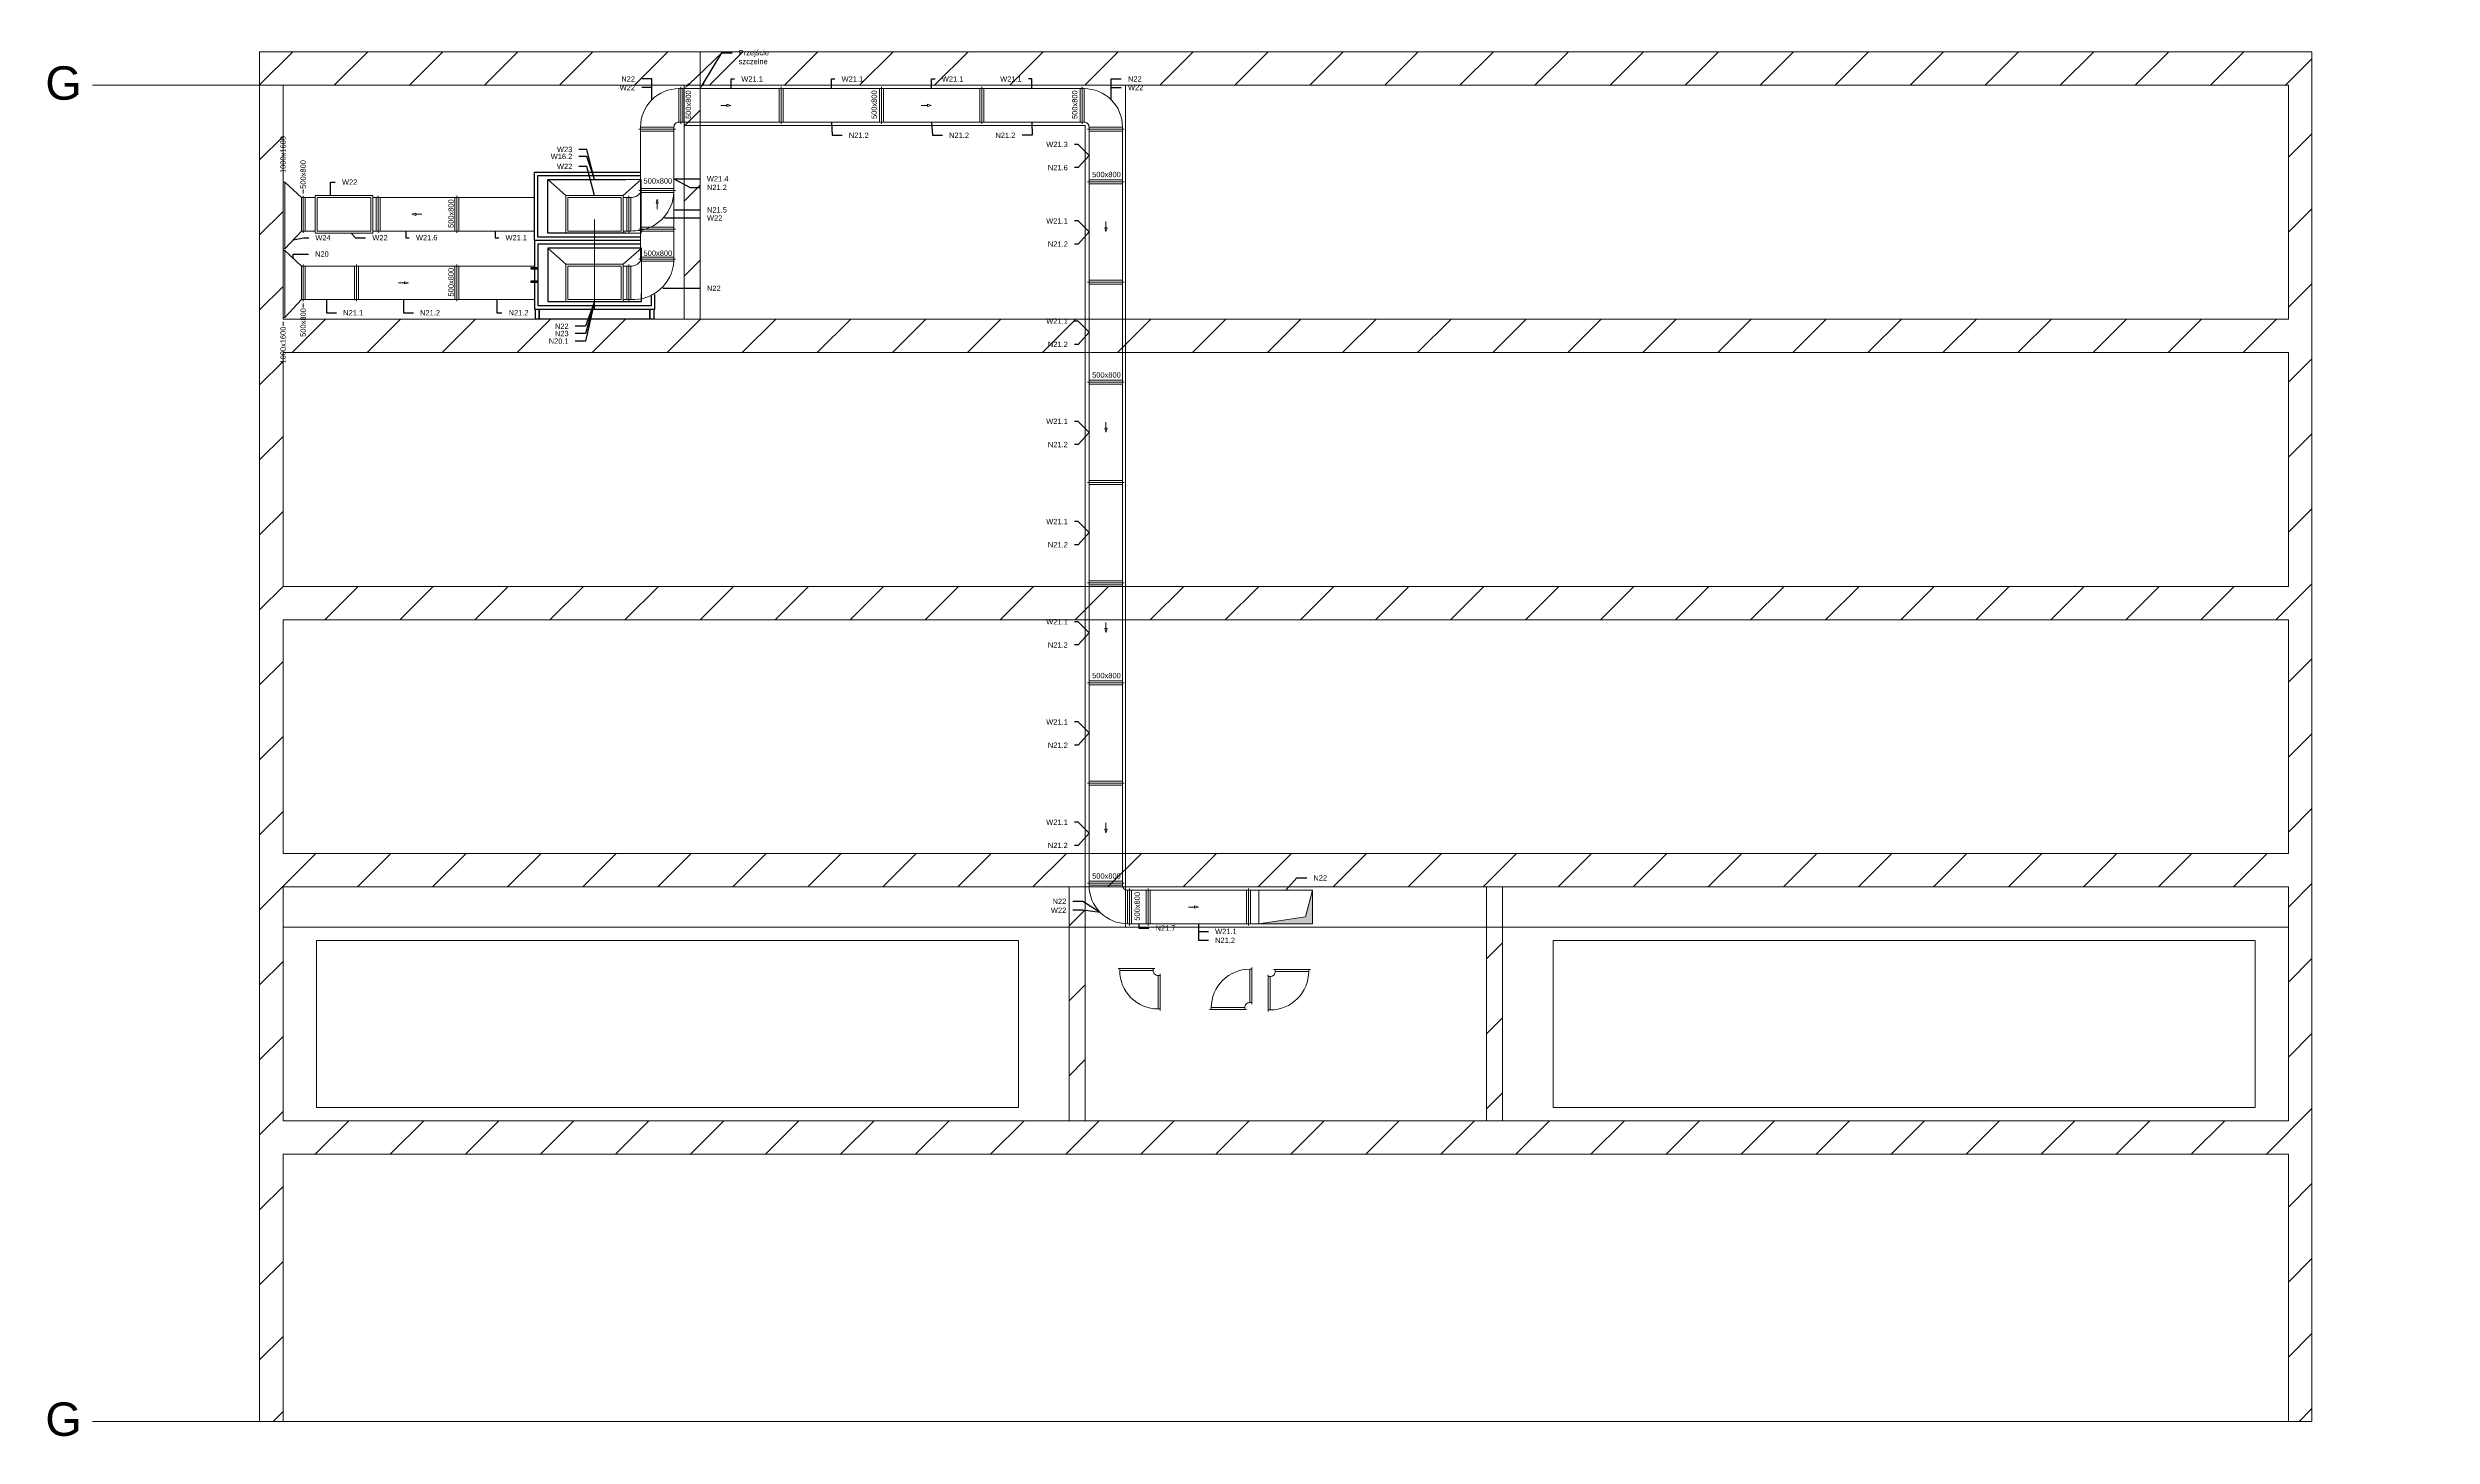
# Model space of a CAD drawing. Header units: millimetres. Extents: x 59762 to 60194, y -87842 to -87548.
# Drawn here: x 60059.6 to 60095.27, y -87760.99 to -87740.21 of the extents above; entities that cross this region are included whole.
import ezdxf
from ezdxf import colors
from ezdxf.entities.mleader import LeaderData, LeaderLine
from ezdxf.math import Vec2, Vec3

# ---------------------------------------------------------------- set-up
doc = ezdxf.new("R2010")
doc.units = ezdxf.units.MM
doc.linetypes.add('ACAD_ISO02W100', pattern=[15, 12, -3])
doc.linetypes.add('JIS_02_1.2', pattern=[2.5, 1.25, -1.25])
for name, color, linetype in [('FLECAD1', 7, 'Continuous'), ('FLECAD2', 7, 'Continuous'), ('FLECAD3', 7, 'Continuous'), ('FLECAD4', 7, 'Continuous')]:
    doc.layers.add(name, color=color, linetype=linetype)
for name, color, linetype, lineweight in [('kanały', 7, 'Continuous', 20), ('nawi. strzałki', 150, 'Continuous', 20), ('opisy', 7, 'Continuous', 13), ('wymiary', 7, 'Continuous', 13)]:
    doc.layers.add(name, color=color, linetype=linetype, lineweight=lineweight)
doc.layers.add('osie', color=7, linetype='JIS_02_1.2', lineweight=5, transparency=0.7)
doc.layers.add('podkład', color=7, linetype='Continuous', lineweight=13, transparency=0.7)
doc.styles.get("Standard").update_dxf_attribs({"font": 'arial.ttf', "height": 0.02})
doc.styles.add('styl1', font='arial.ttf', dxfattribs={"height": 0.08})
pattern_1 = [(45, (57055.1895, -93764.5918), (-0.56126601, 0.56126601), [])]

# ---------------------------------------------------------------- blocks, each defined once
blk = doc.blocks.new('_None')

msp = doc.modelspace()

# ---------------------------------------------------------------- hatches: boundary and pattern name
at = {"layer": 'kanały'}
h = msp.add_hatch(color=256, dxfattribs=at)
h.dxf.hatch_style = 1
h.paths.add_polyline_path([(60077.722749, -87753.31946), (60078.416543, -87753.2154), (60078.525749, -87752.81946), (60078.525749, -87753.31946)])
at = {"layer": 'podkład'}
h = msp.add_hatch(dxfattribs=at)
h.set_pattern_fill('ANSI31', color=256, scale=0.25)
h.set_pattern_definition(pattern_1)
h.paths.add_polyline_path([(60093.474249, -87740.269497), (60062.774249, -87740.269497), (60062.774249, -87760.769497), (60063.124249, -87760.769497), (60063.124249, -87756.769497), (60093.124249, -87756.769497), (60093.124249, -87760.769497), (60093.474249, -87760.769497)])
h.paths.add_polyline_path([(60063.124249, -87744.769497), (60093.124249, -87744.769497), (60093.124249, -87748.269497), (60063.124249, -87748.269497)], flags=16)
h.paths.add_polyline_path([(60063.124249, -87744.269497), (60063.124249, -87740.769497), (60093.124249, -87740.769497), (60093.124249, -87744.269497)], flags=16)
h.paths.add_polyline_path([(60063.124249, -87748.769497), (60093.124249, -87748.769497), (60093.124249, -87752.269497), (60063.124249, -87752.269497)], flags=16)
h.paths.add_polyline_path([(60063.124249, -87752.769497), (60093.124249, -87752.769497), (60093.124249, -87752.869497), (60093.124249, -87756.269497), (60063.124249, -87756.269497), (60063.124249, -87752.869497)], flags=16)
h.paths.add_polyline_path([(60063.624249, -87753.169497), (60074.124249, -87753.169497), (60074.124249, -87755.669497), (60063.624249, -87755.669497)], flags=0)
h.paths.add_polyline_path([(60082.124249, -87753.169497), (60092.624249, -87753.169497), (60092.624249, -87755.669497), (60082.124249, -87755.669497)], flags=0)
h.paths.add_polyline_path([(60081.364249, -87752.869497), (60081.124249, -87752.869497), (60081.124249, -87756.269497), (60081.364249, -87756.269497)], flags=0)
h.paths.add_polyline_path([(60075.124249, -87752.869497), (60074.884249, -87752.869497), (60074.884249, -87756.269497), (60075.124249, -87756.269497)], flags=0)
h = msp.add_hatch(dxfattribs=at)
h.set_pattern_fill('ANSI31', color=256, scale=0.25)
h.set_pattern_definition([(45, (38.14426, 0), (-0.5612660076, 0.5612660076), [])])
edge = h.paths.add_edge_path()
edge.add_line((60069.124249, -87744.269497), (60069.124249, -87740.769497))
edge.add_line((60069.364249, -87740.769497), (60069.364249, -87744.269497))
h = msp.add_hatch(dxfattribs=at)
h.set_pattern_fill('ANSI31', color=256, scale=0.25)
h.set_pattern_definition(pattern_1)
h.paths.add_polyline_path([(60075.124249, -87752.869497), (60074.884249, -87752.869497), (60074.884249, -87756.269497), (60075.124249, -87756.269497)])
h.paths.add_polyline_path([(60081.364249, -87752.869497), (60081.124249, -87752.869497), (60081.124249, -87756.269497), (60081.364249, -87756.269497)])

# ---------------------------------------------------------------- linework, layer by layer
at = {"layer": 'FLECAD1', "linetype": 'Continuous'}
for points in [[(60066.884249, -87743.093497, 0), (60066.884249, -87742.067497, 0), (60068.471249, -87742.067497, 0)], [(60068.471249, -87743.093497, 0), (60066.884249, -87743.093497, 0), (60066.884249, -87744.119497, 0)], [(60066.884249, -87744.119497, 0), (60068.684249, -87744.119497, 0), (60068.684249, -87743.899434, 0)], [(60066.956249, -87744.269497, 0), (60066.898249, -87744.269497, 0), (60066.898249, -87744.119497, 0), (60066.956249, -87744.119497, 0), (60066.956249, -87744.269497, 0)], [(60068.612249, -87744.269497, 0), (60066.956249, -87744.269497, 0), (60066.956249, -87744.119497, 0), (60068.612249, -87744.119497, 0), (60068.612249, -87744.269497, 0)], [(60068.670249, -87744.269497, 0), (60068.612249, -87744.269497, 0), (60068.612249, -87744.119497, 0), (60068.670249, -87744.119497, 0), (60068.670249, -87744.269497, 0)], [(60068.612249, -87744.119497, 0), (60068.612249, -87744.269497, 0), (60068.612249, -87744.119497, 0), (60068.612249, -87744.119497, 0), (60068.612249, -87744.119497, 0)]]:
    msp.add_polyline3d(points, dxfattribs=at)
at = {"layer": 'FLECAD2', "linetype": 'Continuous'}
for points in [[(60066.934249, -87743.040497, 0), (60066.934249, -87742.120497, 0), (60068.471249, -87742.120497, 0)], [(60066.934249, -87743.040497, 0), (60066.934249, -87742.120497, 0), (60068.471249, -87742.120497, 0)], [(60068.249249, -87742.980497, 0), (60067.084249, -87742.980497, 0)], [(60068.249249, -87742.980497, 0), (60067.084249, -87742.980497, 0)], [(60068.471249, -87743.040497, 0), (60066.934249, -87743.040497, 0)], [(60068.471249, -87743.040497, 0), (60066.934249, -87743.040497, 0)], [(60068.471249, -87743.146497, 0), (60066.934249, -87743.146497, 0), (60066.934249, -87744.066497, 0)], [(60068.471249, -87743.146497, 0), (60066.934249, -87743.146497, 0), (60066.934249, -87744.066497, 0)], [(60066.934249, -87744.066497, 0), (60068.634249, -87744.066497, 0), (60068.634249, -87743.925149, 0)], [(60066.934249, -87744.066497, 0), (60068.634249, -87744.066497, 0), (60068.634249, -87743.925149, 0)]]:
    msp.add_polyline3d(points, dxfattribs=at)
at = {"layer": 'FLECAD3', "linetype": 'Continuous'}
for points in [[(60067.084249, -87742.980497, 0), (60067.084249, -87742.180497, 0), (60068.249249, -87742.180497, 0)], [(60068.484249, -87743.206497, 0), (60067.084249, -87743.206497, 0)], [(60067.084249, -87743.206497, 0), (60067.084249, -87744.006497, 0), (60068.484249, -87744.006497, 0), (60068.484249, -87743.886433, 0)]]:
    msp.add_polyline3d(points, dxfattribs=at)
at = {"layer": 'FLECAD4', "linetype": 'Continuous'}
for points in [[(60066.834249, -87743.494497, 0), (60066.934249, -87743.494497, 0), (60066.934249, -87743.495497, 0), (60066.934249, -87743.496497, 0), (60066.934249, -87743.499497, 0), (60066.934249, -87743.503497, 0), (60066.934249, -87743.506497, 0), (60066.934249, -87743.510497, 0), (60066.934249, -87743.514497, 0), (60066.934249, -87743.517497, 0), (60066.934249, -87743.518497, 0), (60066.934249, -87743.519497, 0), (60066.834249, -87743.519497, 0), (60066.834249, -87743.518497, 0), (60066.834249, -87743.517497, 0), (60066.834249, -87743.514497, 0), (60066.834249, -87743.510497, 0), (60066.834249, -87743.506497, 0), (60066.834249, -87743.503497, 0), (60066.834249, -87743.499497, 0), (60066.834249, -87743.496497, 0), (60066.834249, -87743.495497, 0), (60066.834249, -87743.494497, 0)], [(60066.834249, -87743.519497, 0), (60066.834249, -87743.518497, 0), (60066.834249, -87743.517497, 0), (60066.834249, -87743.514497, 0), (60066.834249, -87743.510497, 0), (60066.834249, -87743.506497, 0), (60066.834249, -87743.503497, 0), (60066.834249, -87743.499497, 0), (60066.834249, -87743.496497, 0), (60066.834249, -87743.495497, 0), (60066.834249, -87743.494497, 0)], [(60066.834249, -87743.519497, 0), (60066.834249, -87743.518497, 0), (60066.834249, -87743.517497, 0), (60066.834249, -87743.514497, 0), (60066.834249, -87743.510497, 0), (60066.834249, -87743.506497, 0), (60066.834249, -87743.503497, 0), (60066.834249, -87743.499497, 0), (60066.834249, -87743.496497, 0), (60066.834249, -87743.495497, 0), (60066.834249, -87743.494497, 0)], [(60066.834249, -87743.519497, 0), (60066.834249, -87743.518497, 0), (60066.834249, -87743.517497, 0), (60066.834249, -87743.514497, 0), (60066.834249, -87743.510497, 0), (60066.834249, -87743.506497, 0), (60066.834249, -87743.503497, 0), (60066.834249, -87743.499497, 0), (60066.834249, -87743.496497, 0), (60066.834249, -87743.495497, 0), (60066.834249, -87743.494497, 0)], [(60066.834249, -87743.519497, 0), (60066.834249, -87743.518497, 0), (60066.834249, -87743.517497, 0), (60066.834249, -87743.514497, 0), (60066.834249, -87743.510497, 0), (60066.834249, -87743.506497, 0), (60066.834249, -87743.503497, 0), (60066.834249, -87743.499497, 0), (60066.834249, -87743.496497, 0), (60066.834249, -87743.495497, 0), (60066.834249, -87743.494497, 0)], [(60066.834249, -87743.519497, 0), (60066.834249, -87743.518497, 0), (60066.834249, -87743.517497, 0), (60066.834249, -87743.514497, 0), (60066.834249, -87743.510497, 0), (60066.834249, -87743.506497, 0), (60066.834249, -87743.503497, 0), (60066.834249, -87743.499497, 0), (60066.834249, -87743.496497, 0), (60066.834249, -87743.495497, 0), (60066.834249, -87743.494497, 0)], [(60066.834249, -87743.519497, 0), (60066.834249, -87743.518497, 0), (60066.834249, -87743.517497, 0), (60066.834249, -87743.514497, 0), (60066.834249, -87743.510497, 0), (60066.834249, -87743.506497, 0), (60066.834249, -87743.503497, 0), (60066.834249, -87743.499497, 0), (60066.834249, -87743.496497, 0), (60066.834249, -87743.495497, 0), (60066.834249, -87743.494497, 0)], [(60066.834249, -87743.519497, 0), (60066.834249, -87743.518497, 0), (60066.834249, -87743.517497, 0), (60066.834249, -87743.514497, 0), (60066.834249, -87743.510497, 0), (60066.834249, -87743.506497, 0), (60066.834249, -87743.503497, 0), (60066.834249, -87743.499497, 0), (60066.834249, -87743.496497, 0), (60066.834249, -87743.495497, 0), (60066.834249, -87743.494497, 0)], [(60066.834249, -87743.519497, 0), (60066.834249, -87743.518497, 0), (60066.834249, -87743.517497, 0), (60066.834249, -87743.514497, 0), (60066.834249, -87743.510497, 0), (60066.834249, -87743.506497, 0), (60066.834249, -87743.503497, 0), (60066.834249, -87743.499497, 0), (60066.834249, -87743.496497, 0), (60066.834249, -87743.495497, 0), (60066.834249, -87743.494497, 0)], [(60066.834249, -87743.519497, 0), (60066.834249, -87743.518497, 0), (60066.834249, -87743.517497, 0), (60066.834249, -87743.514497, 0), (60066.834249, -87743.510497, 0), (60066.834249, -87743.506497, 0), (60066.834249, -87743.503497, 0), (60066.834249, -87743.499497, 0), (60066.834249, -87743.496497, 0), (60066.834249, -87743.495497, 0), (60066.834249, -87743.494497, 0)], [(60066.834249, -87743.694497, 0), (60066.934249, -87743.694497, 0), (60066.934249, -87743.695497, 0), (60066.934249, -87743.696497, 0), (60066.934249, -87743.699497, 0), (60066.934249, -87743.703497, 0), (60066.934249, -87743.706497, 0), (60066.934249, -87743.710497, 0), (60066.934249, -87743.714497, 0), (60066.934249, -87743.717497, 0), (60066.934249, -87743.718497, 0), (60066.934249, -87743.719497, 0), (60066.834249, -87743.719497, 0), (60066.834249, -87743.718497, 0), (60066.834249, -87743.717497, 0), (60066.834249, -87743.714497, 0), (60066.834249, -87743.710497, 0), (60066.834249, -87743.706497, 0), (60066.834249, -87743.703497, 0), (60066.834249, -87743.699497, 0), (60066.834249, -87743.696497, 0), (60066.834249, -87743.695497, 0), (60066.834249, -87743.694497, 0)], [(60066.834249, -87743.719497, 0), (60066.834249, -87743.718497, 0), (60066.834249, -87743.717497, 0), (60066.834249, -87743.714497, 0), (60066.834249, -87743.710497, 0), (60066.834249, -87743.706497, 0), (60066.834249, -87743.703497, 0), (60066.834249, -87743.699497, 0), (60066.834249, -87743.696497, 0), (60066.834249, -87743.695497, 0), (60066.834249, -87743.694497, 0)], [(60066.834249, -87743.719497, 0), (60066.834249, -87743.718497, 0), (60066.834249, -87743.717497, 0), (60066.834249, -87743.714497, 0), (60066.834249, -87743.710497, 0), (60066.834249, -87743.706497, 0), (60066.834249, -87743.703497, 0), (60066.834249, -87743.699497, 0), (60066.834249, -87743.696497, 0), (60066.834249, -87743.695497, 0), (60066.834249, -87743.694497, 0)], [(60066.834249, -87743.719497, 0), (60066.834249, -87743.718497, 0), (60066.834249, -87743.717497, 0), (60066.834249, -87743.714497, 0), (60066.834249, -87743.710497, 0), (60066.834249, -87743.706497, 0), (60066.834249, -87743.703497, 0), (60066.834249, -87743.699497, 0), (60066.834249, -87743.696497, 0), (60066.834249, -87743.695497, 0), (60066.834249, -87743.694497, 0)], [(60066.834249, -87743.719497, 0), (60066.834249, -87743.718497, 0), (60066.834249, -87743.717497, 0), (60066.834249, -87743.714497, 0), (60066.834249, -87743.710497, 0), (60066.834249, -87743.706497, 0), (60066.834249, -87743.703497, 0), (60066.834249, -87743.699497, 0), (60066.834249, -87743.696497, 0), (60066.834249, -87743.695497, 0), (60066.834249, -87743.694497, 0)], [(60066.834249, -87743.719497, 0), (60066.834249, -87743.718497, 0), (60066.834249, -87743.717497, 0), (60066.834249, -87743.714497, 0), (60066.834249, -87743.710497, 0), (60066.834249, -87743.706497, 0), (60066.834249, -87743.703497, 0), (60066.834249, -87743.699497, 0), (60066.834249, -87743.696497, 0), (60066.834249, -87743.695497, 0), (60066.834249, -87743.694497, 0)], [(60066.834249, -87743.719497, 0), (60066.834249, -87743.718497, 0), (60066.834249, -87743.717497, 0), (60066.834249, -87743.714497, 0), (60066.834249, -87743.710497, 0), (60066.834249, -87743.706497, 0), (60066.834249, -87743.703497, 0), (60066.834249, -87743.699497, 0), (60066.834249, -87743.696497, 0), (60066.834249, -87743.695497, 0), (60066.834249, -87743.694497, 0)], [(60066.834249, -87743.719497, 0), (60066.834249, -87743.718497, 0), (60066.834249, -87743.717497, 0), (60066.834249, -87743.714497, 0), (60066.834249, -87743.710497, 0), (60066.834249, -87743.706497, 0), (60066.834249, -87743.703497, 0), (60066.834249, -87743.699497, 0), (60066.834249, -87743.696497, 0), (60066.834249, -87743.695497, 0), (60066.834249, -87743.694497, 0)], [(60066.834249, -87743.719497, 0), (60066.834249, -87743.718497, 0), (60066.834249, -87743.717497, 0), (60066.834249, -87743.714497, 0), (60066.834249, -87743.710497, 0), (60066.834249, -87743.706497, 0), (60066.834249, -87743.703497, 0), (60066.834249, -87743.699497, 0), (60066.834249, -87743.696497, 0), (60066.834249, -87743.695497, 0), (60066.834249, -87743.694497, 0)], [(60066.834249, -87743.719497, 0), (60066.834249, -87743.718497, 0), (60066.834249, -87743.717497, 0), (60066.834249, -87743.714497, 0), (60066.834249, -87743.710497, 0), (60066.834249, -87743.706497, 0), (60066.834249, -87743.703497, 0), (60066.834249, -87743.699497, 0), (60066.834249, -87743.696497, 0), (60066.834249, -87743.695497, 0), (60066.834249, -87743.694497, 0)], [(60066.934249, -87743.494497, 0), (60066.934249, -87743.495497, 0), (60066.934249, -87743.496497, 0), (60066.934249, -87743.499497, 0), (60066.934249, -87743.503497, 0), (60066.934249, -87743.506497, 0), (60066.934249, -87743.510497, 0), (60066.934249, -87743.514497, 0), (60066.934249, -87743.517497, 0), (60066.934249, -87743.518497, 0), (60066.934249, -87743.519497, 0)], [(60066.934249, -87743.494497, 0), (60066.934249, -87743.495497, 0), (60066.934249, -87743.496497, 0), (60066.934249, -87743.499497, 0), (60066.934249, -87743.503497, 0), (60066.934249, -87743.506497, 0), (60066.934249, -87743.510497, 0), (60066.934249, -87743.514497, 0), (60066.934249, -87743.517497, 0), (60066.934249, -87743.518497, 0), (60066.934249, -87743.519497, 0)], [(60066.934249, -87743.494497, 0), (60066.934249, -87743.495497, 0), (60066.934249, -87743.496497, 0), (60066.934249, -87743.499497, 0), (60066.934249, -87743.503497, 0), (60066.934249, -87743.506497, 0), (60066.934249, -87743.510497, 0), (60066.934249, -87743.514497, 0), (60066.934249, -87743.517497, 0), (60066.934249, -87743.518497, 0), (60066.934249, -87743.519497, 0)], [(60066.934249, -87743.494497, 0), (60066.934249, -87743.495497, 0), (60066.934249, -87743.496497, 0), (60066.934249, -87743.499497, 0), (60066.934249, -87743.503497, 0), (60066.934249, -87743.506497, 0), (60066.934249, -87743.510497, 0), (60066.934249, -87743.514497, 0), (60066.934249, -87743.517497, 0), (60066.934249, -87743.518497, 0), (60066.934249, -87743.519497, 0)], [(60066.934249, -87743.494497, 0), (60066.934249, -87743.495497, 0), (60066.934249, -87743.496497, 0), (60066.934249, -87743.499497, 0), (60066.934249, -87743.503497, 0), (60066.934249, -87743.506497, 0), (60066.934249, -87743.510497, 0), (60066.934249, -87743.514497, 0), (60066.934249, -87743.517497, 0), (60066.934249, -87743.518497, 0), (60066.934249, -87743.519497, 0)], [(60066.934249, -87743.494497, 0), (60066.934249, -87743.495497, 0), (60066.934249, -87743.496497, 0), (60066.934249, -87743.499497, 0), (60066.934249, -87743.503497, 0), (60066.934249, -87743.506497, 0), (60066.934249, -87743.510497, 0), (60066.934249, -87743.514497, 0), (60066.934249, -87743.517497, 0), (60066.934249, -87743.518497, 0), (60066.934249, -87743.519497, 0)], [(60066.934249, -87743.494497, 0), (60066.934249, -87743.495497, 0), (60066.934249, -87743.496497, 0), (60066.934249, -87743.499497, 0), (60066.934249, -87743.503497, 0), (60066.934249, -87743.506497, 0), (60066.934249, -87743.510497, 0), (60066.934249, -87743.514497, 0), (60066.934249, -87743.517497, 0), (60066.934249, -87743.518497, 0), (60066.934249, -87743.519497, 0)], [(60066.934249, -87743.494497, 0), (60066.934249, -87743.495497, 0), (60066.934249, -87743.496497, 0), (60066.934249, -87743.499497, 0), (60066.934249, -87743.503497, 0), (60066.934249, -87743.506497, 0), (60066.934249, -87743.510497, 0), (60066.934249, -87743.514497, 0), (60066.934249, -87743.517497, 0), (60066.934249, -87743.518497, 0), (60066.934249, -87743.519497, 0)], [(60066.934249, -87743.494497, 0), (60066.934249, -87743.495497, 0), (60066.934249, -87743.496497, 0), (60066.934249, -87743.499497, 0), (60066.934249, -87743.503497, 0), (60066.934249, -87743.506497, 0), (60066.934249, -87743.510497, 0), (60066.934249, -87743.514497, 0), (60066.934249, -87743.517497, 0), (60066.934249, -87743.518497, 0), (60066.934249, -87743.519497, 0)], [(60066.934249, -87743.694497, 0), (60066.934249, -87743.695497, 0), (60066.934249, -87743.696497, 0), (60066.934249, -87743.699497, 0), (60066.934249, -87743.703497, 0), (60066.934249, -87743.706497, 0), (60066.934249, -87743.710497, 0), (60066.934249, -87743.714497, 0), (60066.934249, -87743.717497, 0), (60066.934249, -87743.718497, 0), (60066.934249, -87743.719497, 0)], [(60066.934249, -87743.694497, 0), (60066.934249, -87743.695497, 0), (60066.934249, -87743.696497, 0), (60066.934249, -87743.699497, 0), (60066.934249, -87743.703497, 0), (60066.934249, -87743.706497, 0), (60066.934249, -87743.710497, 0), (60066.934249, -87743.714497, 0), (60066.934249, -87743.717497, 0), (60066.934249, -87743.718497, 0), (60066.934249, -87743.719497, 0)], [(60066.934249, -87743.694497, 0), (60066.934249, -87743.695497, 0), (60066.934249, -87743.696497, 0), (60066.934249, -87743.699497, 0), (60066.934249, -87743.703497, 0), (60066.934249, -87743.706497, 0), (60066.934249, -87743.710497, 0), (60066.934249, -87743.714497, 0), (60066.934249, -87743.717497, 0), (60066.934249, -87743.718497, 0), (60066.934249, -87743.719497, 0)], [(60066.934249, -87743.694497, 0), (60066.934249, -87743.695497, 0), (60066.934249, -87743.696497, 0), (60066.934249, -87743.699497, 0), (60066.934249, -87743.703497, 0), (60066.934249, -87743.706497, 0), (60066.934249, -87743.710497, 0), (60066.934249, -87743.714497, 0), (60066.934249, -87743.717497, 0), (60066.934249, -87743.718497, 0), (60066.934249, -87743.719497, 0)], [(60066.934249, -87743.694497, 0), (60066.934249, -87743.695497, 0), (60066.934249, -87743.696497, 0), (60066.934249, -87743.699497, 0), (60066.934249, -87743.703497, 0), (60066.934249, -87743.706497, 0), (60066.934249, -87743.710497, 0), (60066.934249, -87743.714497, 0), (60066.934249, -87743.717497, 0), (60066.934249, -87743.718497, 0), (60066.934249, -87743.719497, 0)], [(60066.934249, -87743.694497, 0), (60066.934249, -87743.695497, 0), (60066.934249, -87743.696497, 0), (60066.934249, -87743.699497, 0), (60066.934249, -87743.703497, 0), (60066.934249, -87743.706497, 0), (60066.934249, -87743.710497, 0), (60066.934249, -87743.714497, 0), (60066.934249, -87743.717497, 0), (60066.934249, -87743.718497, 0), (60066.934249, -87743.719497, 0)], [(60066.934249, -87743.694497, 0), (60066.934249, -87743.695497, 0), (60066.934249, -87743.696497, 0), (60066.934249, -87743.699497, 0), (60066.934249, -87743.703497, 0), (60066.934249, -87743.706497, 0), (60066.934249, -87743.710497, 0), (60066.934249, -87743.714497, 0), (60066.934249, -87743.717497, 0), (60066.934249, -87743.718497, 0), (60066.934249, -87743.719497, 0)], [(60066.934249, -87743.694497, 0), (60066.934249, -87743.695497, 0), (60066.934249, -87743.696497, 0), (60066.934249, -87743.699497, 0), (60066.934249, -87743.703497, 0), (60066.934249, -87743.706497, 0), (60066.934249, -87743.710497, 0), (60066.934249, -87743.714497, 0), (60066.934249, -87743.717497, 0), (60066.934249, -87743.718497, 0), (60066.934249, -87743.719497, 0)], [(60066.934249, -87743.694497, 0), (60066.934249, -87743.695497, 0), (60066.934249, -87743.696497, 0), (60066.934249, -87743.699497, 0), (60066.934249, -87743.703497, 0), (60066.934249, -87743.706497, 0), (60066.934249, -87743.710497, 0), (60066.934249, -87743.714497, 0), (60066.934249, -87743.717497, 0), (60066.934249, -87743.718497, 0), (60066.934249, -87743.719497, 0)]]:
    msp.add_polyline3d(points, dxfattribs=at)
at = {"layer": 'kanały', "ltscale": 20}
for p, q in [((60069.046249, -87740.819497), (60069.046249, -87741.319497)), ((60069.076249, -87740.819497), (60069.046249, -87740.819497)), ((60069.076249, -87740.819497), (60069.076249, -87740.794497)), ((60069.076249, -87740.819497), (60069.076249, -87740.794497)), ((60069.076249, -87740.819497), (60070.576249, -87740.819497)), ((60069.076249, -87740.819497), (60069.076249, -87741.319497)), ((60069.076249, -87740.819497), (60069.076249, -87741.319497)), ((60069.106249, -87740.819497), (60069.106249, -87741.319497)), ((60070.546249, -87740.819497), (60070.546249, -87741.319497)), ((60070.576249, -87740.819497), (60070.576249, -87740.794497)), ((60070.576249, -87740.819497), (60070.576249, -87740.794497)), ((60070.576249, -87740.819497), (60072.076249, -87740.819497)), ((60070.576249, -87740.819497), (60070.576249, -87741.319497)), ((60070.576249, -87740.819497), (60070.576249, -87741.319497)), ((60070.606249, -87740.819497), (60070.606249, -87741.319497)), ((60072.046249, -87740.819497), (60072.046249, -87741.319497)), ((60072.076249, -87740.819497), (60072.076249, -87740.794497)), ((60072.076249, -87740.819497), (60072.076249, -87740.794497)), ((60072.076249, -87740.819497), (60073.576249, -87740.819497)), ((60072.076249, -87740.819497), (60072.076249, -87741.319497)), ((60072.076249, -87740.819497), (60072.076249, -87741.319497)), ((60072.106249, -87740.819497), (60072.106249, -87741.319497)), ((60073.546249, -87740.819497), (60073.546249, -87741.319497)), ((60073.576249, -87740.819497), (60073.576249, -87740.794497)), ((60073.576249, -87740.819497), (60073.576249, -87740.794497)), ((60073.576249, -87740.819497), (60075.076249, -87740.819497)), ((60073.576249, -87740.819497), (60073.576249, -87741.319497)), ((60073.576249, -87740.819497), (60073.576249, -87741.319497)), ((60073.606249, -87740.819497), (60073.606249, -87741.319497)), ((60075.046249, -87740.819497), (60075.046249, -87741.319497)), ((60075.076249, -87740.794497), (60075.076249, -87740.819497)), ((60075.076249, -87740.819497), (60075.076249, -87740.794497)), ((60075.076249, -87741.319497), (60075.076249, -87740.819497)), ((60075.106249, -87740.819497), (60075.076249, -87740.819497)), ((60075.076249, -87740.819497), (60075.076249, -87741.319497)), ((60075.106249, -87741.319497), (60075.106249, -87740.819497)), ((60068.446249, -87741.424497), (60068.471249, -87741.424497)), ((60068.471249, -87741.424497), (60068.446249, -87741.424497)), ((60068.971249, -87741.394497), (60068.471249, -87741.394497)), ((60068.471249, -87741.394497), (60068.471249, -87741.424497)), ((60068.971249, -87741.424497), (60068.471249, -87741.424497)), ((60068.471249, -87742.924497), (60068.471249, -87741.424497)), ((60068.471249, -87741.424497), (60068.971249, -87741.424497)), ((60068.471249, -87741.454497), (60068.971249, -87741.454497)), ((60068.971249, -87741.424497), (60068.971249, -87741.394497)), ((60068.971249, -87741.424497), (60068.996249, -87741.424497)), ((60068.971249, -87742.924497), (60068.971249, -87741.424497)), ((60068.996249, -87741.424497), (60068.971249, -87741.424497)), ((60069.076249, -87741.319497), (60069.046249, -87741.319497)), ((60069.076249, -87741.319497), (60070.576249, -87741.319497)), ((60069.076249, -87741.344497), (60069.076249, -87741.319497)), ((60069.076249, -87741.344497), (60069.076249, -87741.319497)), ((60070.576249, -87741.319497), (60072.076249, -87741.319497)), ((60070.576249, -87741.344497), (60070.576249, -87741.319497)), ((60070.576249, -87741.344497), (60070.576249, -87741.319497)), ((60072.076249, -87741.319497), (60073.576249, -87741.319497)), ((60072.076249, -87741.344497), (60072.076249, -87741.319497)), ((60072.076249, -87741.344497), (60072.076249, -87741.319497)), ((60073.576249, -87741.319497), (60075.076249, -87741.319497)), ((60073.576249, -87741.344497), (60073.576249, -87741.319497)), ((60073.576249, -87741.344497), (60073.576249, -87741.319497)), ((60075.076249, -87741.319497), (60075.076249, -87741.344497)), ((60075.076249, -87741.319497), (60075.106249, -87741.319497)), ((60075.076249, -87741.344497), (60075.076249, -87741.319497)), ((60075.156249, -87741.424497), (60075.181249, -87741.424497)), ((60075.181249, -87741.424497), (60075.156249, -87741.424497)), ((60075.681249, -87741.394497), (60075.181249, -87741.394497)), ((60075.181249, -87741.424497), (60075.181249, -87741.394497)), ((60075.681249, -87741.424497), (60075.181249, -87741.424497)), ((60075.181249, -87742.21446), (60075.181249, -87741.424497)), ((60075.181249, -87741.424497), (60075.681249, -87741.424497)), ((60075.181249, -87741.454497), (60075.681249, -87741.454497)), ((60075.681249, -87741.424497), (60075.681249, -87741.394497)), ((60075.681249, -87741.424497), (60075.706249, -87741.424497)), ((60075.681249, -87742.21446), (60075.681249, -87741.424497)), ((60075.706249, -87741.424497), (60075.681249, -87741.424497)), ((60063.124249, -87742.218497), (60063.124249, -87742.193497)), ((60063.149249, -87742.218497), (60063.124249, -87742.218497)), ((60068.471249, -87742.225497), (60068.471249, -87742.255497)), ((60068.971249, -87742.255497), (60068.971249, -87742.225497)), ((60075.181249, -87742.21446), (60075.156249, -87742.21446)), ((60075.181249, -87742.21446), (60075.156249, -87742.21446)), ((60075.181249, -87742.18446), (60075.681249, -87742.18446)), ((60075.181249, -87743.71446), (60075.181249, -87742.21446)), ((60075.181249, -87742.21446), (60075.681249, -87742.21446)), ((60075.181249, -87742.21446), (60075.681249, -87742.21446)), ((60075.181249, -87742.24446), (60075.681249, -87742.24446)), ((60075.681249, -87743.71446), (60075.681249, -87742.21446)), ((60075.706249, -87742.21446), (60075.681249, -87742.21446)), ((60075.706249, -87742.21446), (60075.681249, -87742.21446)), ((60063.399257, -87742.450497), (60063.424257, -87742.450497)), ((60063.399257, -87742.450497), (60063.399257, -87742.950497)), ((60063.424317, -87742.425497), (60063.424317, -87742.450497)), ((60063.424317, -87742.450497), (60063.424317, -87742.425497)), ((60063.424317, -87742.950497), (60063.424317, -87742.450497)), ((60063.424317, -87742.950497), (60063.424317, -87742.450497)), ((60063.424317, -87742.450497), (60063.454317, -87742.450497)), ((60063.424317, -87742.450497), (60063.424317, -87742.950497)), ((60063.454317, -87742.950497), (60063.454317, -87742.450497)), ((60063.525249, -87742.450497), (60063.454317, -87742.450497)), ((60063.525249, -87742.450497), (60063.555249, -87742.450497)), ((60063.605249, -87742.450497), (60063.555249, -87742.450497)), ((60063.605249, -87742.980497), (60063.605249, -87742.420497)), ((60063.605249, -87742.420497), (60064.465249, -87742.420497)), ((60064.435249, -87742.450497), (60063.635249, -87742.450497)), ((60063.635249, -87742.950497), (60063.635249, -87742.450497)), ((60064.435249, -87742.950497), (60064.435249, -87742.450497)), ((60064.465249, -87742.420497), (60064.465249, -87742.450497)), ((60064.465249, -87742.950497), (60064.465249, -87742.450497)), ((60064.465249, -87742.450497), (60064.515249, -87742.450497)), ((60064.545249, -87742.450497), (60064.515249, -87742.450497)), ((60064.515249, -87742.950497), (60064.515249, -87742.450497)), ((60064.545249, -87742.450497), (60064.545249, -87742.425497)), ((60064.545249, -87742.425497), (60064.545249, -87742.450497)), ((60064.545249, -87742.450497), (60065.724749, -87742.450497)), ((60064.545249, -87742.450497), (60064.545249, -87742.950497)), ((60064.545249, -87742.950497), (60064.545249, -87742.450497)), ((60064.575249, -87742.450497), (60064.575249, -87742.950497)), ((60065.694749, -87742.450497), (60065.694749, -87742.950497)), ((60065.724749, -87742.450497), (60065.724749, -87742.425497)), ((60065.724749, -87742.450497), (60065.724749, -87742.425497)), ((60065.724749, -87742.450497), (60065.724749, -87742.950497)), ((60065.724749, -87742.450497), (60066.884249, -87742.450497)), ((60065.724749, -87742.450497), (60065.724749, -87742.950497)), ((60065.754749, -87742.450497), (60065.754749, -87742.950497)), ((60067.354249, -87742.980497), (60067.354249, -87742.420497)), ((60067.354249, -87742.420497), (60068.214249, -87742.420497)), ((60068.184249, -87742.450497), (60067.384249, -87742.450497)), ((60067.384249, -87742.950497), (60067.384249, -87742.450497)), ((60068.184249, -87742.950497), (60068.184249, -87742.450497)), ((60068.214249, -87742.420497), (60068.214249, -87742.450497)), ((60068.214249, -87742.950497), (60068.214249, -87742.450497)), ((60068.214249, -87742.450497), (60068.264249, -87742.450497)), ((60068.294249, -87742.450497), (60068.264249, -87742.450497)), ((60068.264249, -87742.950497), (60068.264249, -87742.450497)), ((60068.294249, -87742.450497), (60068.294249, -87742.425497)), ((60068.294249, -87742.425497), (60068.294249, -87742.450497)), ((60068.294249, -87742.450497), (60068.324249, -87742.450497)), ((60068.294249, -87742.450497), (60068.294249, -87742.950497)), ((60068.294249, -87742.950497), (60068.294249, -87742.450497)), ((60068.324249, -87742.950497), (60068.324249, -87742.450497)), ((60068.471249, -87742.345497), (60068.446249, -87742.345497)), ((60068.996249, -87742.345497), (60068.971249, -87742.345497)), ((60063.399257, -87742.950497), (60063.424257, -87742.950497)), ((60063.424317, -87742.950497), (60063.454317, -87742.950497)), ((60063.424317, -87742.950497), (60063.424317, -87742.975497)), ((60063.424317, -87742.975497), (60063.424317, -87742.950497)), ((60063.454317, -87742.950497), (60063.525249, -87742.950497)), ((60063.525249, -87742.950497), (60063.555249, -87742.950497)), ((60063.555249, -87742.950497), (60063.605249, -87742.950497)), ((60064.465249, -87742.980497), (60063.605249, -87742.980497)), ((60064.435249, -87742.950497), (60063.635249, -87742.950497)), ((60064.515249, -87742.950497), (60064.465249, -87742.950497)), ((60064.465249, -87742.950497), (60064.465249, -87742.980497)), ((60064.545249, -87742.950497), (60064.515249, -87742.950497)), ((60064.545249, -87742.950497), (60065.724749, -87742.950497)), ((60064.545249, -87742.975497), (60064.545249, -87742.950497)), ((60064.545249, -87742.950497), (60064.545249, -87742.975497)), ((60065.724749, -87742.975497), (60065.724749, -87742.950497)), ((60065.724749, -87742.975497), (60065.724749, -87742.950497)), ((60065.724749, -87742.950497), (60066.884249, -87742.950497)), ((60068.214249, -87742.980497), (60067.354249, -87742.980497)), ((60068.184249, -87742.950497), (60067.384249, -87742.950497)), ((60068.264249, -87742.950497), (60068.214249, -87742.950497)), ((60068.214249, -87742.950497), (60068.214249, -87742.980497)), ((60068.294249, -87742.950497), (60068.264249, -87742.950497)), ((60068.294249, -87742.950497), (60068.324249, -87742.950497)), ((60068.294249, -87742.950497), (60068.294249, -87742.975497)), ((60068.294249, -87742.975497), (60068.294249, -87742.950497)), ((60068.294249, -87742.950497), (60068.294249, -87742.975497)), ((60068.471249, -87742.924497), (60068.446249, -87742.924497)), ((60068.471249, -87742.924497), (60068.446249, -87742.924497)), ((60068.471249, -87742.894497), (60068.971249, -87742.894497)), ((60068.471249, -87742.924497), (60068.971249, -87742.924497)), ((60068.471249, -87742.924497), (60068.971249, -87742.924497)), ((60068.471249, -87742.954497), (60068.971249, -87742.954497)), ((60068.996249, -87742.924497), (60068.971249, -87742.924497)), ((60068.996249, -87742.924497), (60068.971249, -87742.924497)), ((60063.149249, -87743.218497), (60063.124249, -87743.218497)), ((60063.124249, -87743.243497), (60063.124249, -87743.218497)), ((60063.149249, -87743.244497), (60063.124249, -87743.244497)), ((60068.471249, -87743.371497), (60068.446249, -87743.371497)), ((60068.471249, -87743.371497), (60068.446249, -87743.371497)), ((60068.471249, -87743.341497), (60068.971249, -87743.341497)), ((60068.471249, -87743.371497), (60068.971249, -87743.371497)), ((60068.471249, -87743.371497), (60068.471249, -87743.401497)), ((60068.471249, -87743.371497), (60068.971249, -87743.371497)), ((60068.996249, -87743.371497), (60068.971249, -87743.371497)), ((60068.971249, -87743.401497), (60068.971249, -87743.371497)), ((60068.996249, -87743.371497), (60068.971249, -87743.371497)), ((60063.399257, -87743.476497), (60063.424257, -87743.476497)), ((60063.399257, -87743.476497), (60063.399257, -87743.976497)), ((60063.424257, -87743.476497), (60063.424257, -87743.451497)), ((60063.424257, -87743.476497), (60063.424377, -87743.976497)), ((60063.424257, -87743.476679), (60064.224749, -87743.476497)), ((60063.424317, -87743.476497), (60063.424317, -87743.451497)), ((60063.424317, -87743.476497), (60063.424317, -87743.976497)), ((60063.454317, -87743.476497), (60063.454317, -87743.976497)), ((60064.194749, -87743.476497), (60064.194749, -87743.976497)), ((60064.224749, -87743.476497), (60064.224749, -87743.451497)), ((60064.224749, -87743.476497), (60064.224749, -87743.451497)), ((60064.224749, -87743.476497), (60065.724749, -87743.476497)), ((60064.224749, -87743.476497), (60064.224749, -87743.976497)), ((60064.224749, -87743.476497), (60064.224749, -87743.976497)), ((60064.254749, -87743.476497), (60064.254749, -87743.976497)), ((60065.694749, -87743.476497), (60065.694749, -87743.976497)), ((60065.724749, -87743.476497), (60065.724749, -87743.451497)), ((60065.724749, -87743.476497), (60065.724749, -87743.451497)), ((60065.724749, -87743.476497), (60066.884249, -87743.476497)), ((60065.724749, -87743.476497), (60065.724749, -87743.976497)), ((60065.724749, -87743.476497), (60065.724749, -87743.976497)), ((60065.754749, -87743.476497), (60065.754749, -87743.976497)), ((60066.934249, -87743.476497), (60066.934249, -87743.976497)), ((60067.354249, -87744.006497), (60067.354249, -87743.446497)), ((60067.354249, -87743.446497), (60068.214249, -87743.446497)), ((60068.184249, -87743.476497), (60067.384249, -87743.476497)), ((60067.384249, -87743.976497), (60067.384249, -87743.476497)), ((60068.184249, -87743.976497), (60068.184249, -87743.476497)), ((60068.214249, -87743.446497), (60068.214249, -87743.476497)), ((60068.214249, -87743.976497), (60068.214249, -87743.476497)), ((60068.214249, -87743.476497), (60068.264249, -87743.476497)), ((60068.294249, -87743.476497), (60068.264249, -87743.476497)), ((60068.264249, -87743.976497), (60068.264249, -87743.476497)), ((60068.294249, -87743.451497), (60068.294249, -87743.476497)), ((60068.294249, -87743.451497), (60068.294249, -87743.476497)), ((60068.294249, -87743.476497), (60068.324249, -87743.476497)), ((60068.294249, -87743.976497), (60068.294249, -87743.476497)), ((60068.294249, -87743.976497), (60068.294249, -87743.476497)), ((60068.324249, -87743.976497), (60068.324249, -87743.476497)), ((60068.471249, -87743.401497), (60068.971249, -87743.401497)), ((60075.181249, -87743.71446), (60075.156249, -87743.71446)), ((60075.181249, -87743.71446), (60075.156249, -87743.71446)), ((60075.181249, -87743.68446), (60075.681249, -87743.68446)), ((60075.181249, -87745.21446), (60075.181249, -87743.71446)), ((60075.181249, -87743.71446), (60075.681249, -87743.71446)), ((60075.181249, -87743.71446), (60075.681249, -87743.71446)), ((60075.681249, -87745.21446), (60075.681249, -87743.71446)), ((60075.706249, -87743.71446), (60075.681249, -87743.71446)), ((60075.706249, -87743.71446), (60075.681249, -87743.71446)), ((60063.399257, -87743.976497), (60063.424257, -87743.976497)), ((60063.424257, -87743.976497), (60064.224749, -87743.976497)), ((60063.424317, -87744.001497), (60063.424317, -87743.976497)), ((60063.424377, -87744.001497), (60063.424377, -87743.976497)), ((60064.224749, -87743.976497), (60065.724749, -87743.976497)), ((60064.224749, -87744.001497), (60064.224749, -87743.976497)), ((60064.224749, -87744.001497), (60064.224749, -87743.976497)), ((60065.724749, -87743.976497), (60066.884249, -87743.976497)), ((60065.724749, -87744.001497), (60065.724749, -87743.976497)), ((60065.724749, -87744.001497), (60065.724749, -87743.976497)), ((60066.934249, -87744.001497), (60066.934249, -87743.976497)), ((60068.214249, -87744.006497), (60067.354249, -87744.006497)), ((60068.184249, -87743.976497), (60067.384249, -87743.976497)), ((60068.264249, -87743.976497), (60068.214249, -87743.976497)), ((60068.214249, -87743.976497), (60068.214249, -87744.006497)), ((60068.294249, -87743.976497), (60068.264249, -87743.976497)), ((60068.294249, -87743.976497), (60068.324249, -87743.976497)), ((60068.294249, -87743.976497), (60068.294249, -87744.001497)), ((60068.294249, -87743.976497), (60068.294249, -87744.001497)), ((60075.181249, -87743.74446), (60075.681249, -87743.74446)), ((60063.149249, -87744.244497), (60063.124249, -87744.244497)), ((60063.124249, -87744.269497), (60063.124249, -87744.244497)), ((60075.181249, -87745.21446), (60075.156249, -87745.21446)), ((60075.181249, -87745.21446), (60075.156249, -87745.21446)), ((60075.181249, -87745.18446), (60075.681249, -87745.18446)), ((60075.181249, -87746.71446), (60075.181249, -87745.21446)), ((60075.181249, -87745.21446), (60075.681249, -87745.21446)), ((60075.181249, -87745.21446), (60075.681249, -87745.21446)), ((60075.181249, -87745.24446), (60075.681249, -87745.24446)), ((60075.681249, -87746.71446), (60075.681249, -87745.21446)), ((60075.706249, -87745.21446), (60075.681249, -87745.21446)), ((60075.706249, -87745.21446), (60075.681249, -87745.21446)), ((60075.181249, -87746.71446), (60075.156249, -87746.71446)), ((60075.181249, -87746.71446), (60075.156249, -87746.71446)), ((60075.181249, -87746.68446), (60075.681249, -87746.68446)), ((60075.181249, -87748.21446), (60075.181249, -87746.71446)), ((60075.181249, -87746.71446), (60075.681249, -87746.71446)), ((60075.181249, -87746.71446), (60075.681249, -87746.71446)), ((60075.181249, -87746.74446), (60075.681249, -87746.74446)), ((60075.681249, -87748.21446), (60075.681249, -87746.71446)), ((60075.706249, -87746.71446), (60075.681249, -87746.71446)), ((60075.706249, -87746.71446), (60075.681249, -87746.71446)), ((60075.181249, -87748.21446), (60075.156249, -87748.21446)), ((60075.181249, -87748.21446), (60075.156249, -87748.21446)), ((60075.181249, -87748.18446), (60075.681249, -87748.18446)), ((60075.181249, -87749.71446), (60075.181249, -87748.21446)), ((60075.181249, -87748.21446), (60075.681249, -87748.21446)), ((60075.181249, -87748.21446), (60075.681249, -87748.21446)), ((60075.181249, -87748.24446), (60075.681249, -87748.24446)), ((60075.681249, -87749.71446), (60075.681249, -87748.21446)), ((60075.706249, -87748.21446), (60075.681249, -87748.21446)), ((60075.706249, -87748.21446), (60075.681249, -87748.21446)), ((60075.181249, -87749.71446), (60075.156249, -87749.71446)), ((60075.181249, -87749.71446), (60075.156249, -87749.71446)), ((60075.181249, -87749.68446), (60075.681249, -87749.68446)), ((60075.181249, -87751.21446), (60075.181249, -87749.71446)), ((60075.181249, -87749.71446), (60075.681249, -87749.71446)), ((60075.181249, -87749.71446), (60075.681249, -87749.71446)), ((60075.181249, -87749.74446), (60075.681249, -87749.74446)), ((60075.681249, -87751.21446), (60075.681249, -87749.71446)), ((60075.706249, -87749.71446), (60075.681249, -87749.71446)), ((60075.706249, -87749.71446), (60075.681249, -87749.71446)), ((60075.181249, -87751.21446), (60075.156249, -87751.21446)), ((60075.181249, -87751.21446), (60075.156249, -87751.21446)), ((60075.181249, -87751.18446), (60075.681249, -87751.18446)), ((60075.181249, -87752.71446), (60075.181249, -87751.21446)), ((60075.181249, -87751.21446), (60075.681249, -87751.21446)), ((60075.181249, -87751.21446), (60075.681249, -87751.21446)), ((60075.681249, -87752.71446), (60075.681249, -87751.21446)), ((60075.706249, -87751.21446), (60075.681249, -87751.21446)), ((60075.706249, -87751.21446), (60075.681249, -87751.21446)), ((60075.181249, -87751.24446), (60075.681249, -87751.24446)), ((60075.181249, -87752.71446), (60075.156249, -87752.71446)), ((60075.181249, -87752.71446), (60075.156249, -87752.71446)), ((60075.181249, -87752.68446), (60075.681249, -87752.68446)), ((60075.181249, -87752.71446), (60075.681249, -87752.71446)), ((60075.181249, -87752.71446), (60075.181249, -87752.74446)), ((60075.181249, -87752.71446), (60075.681249, -87752.71446)), ((60075.181249, -87752.74446), (60075.681249, -87752.74446)), ((60075.706249, -87752.71446), (60075.681249, -87752.71446)), ((60075.681249, -87752.71446), (60075.681249, -87752.74446)), ((60075.706249, -87752.71446), (60075.681249, -87752.71446)), ((60075.756249, -87752.81946), (60075.756249, -87753.31946)), ((60075.786249, -87752.81946), (60075.756249, -87752.81946)), ((60075.786249, -87752.81946), (60075.786249, -87752.79446)), ((60075.786249, -87752.81946), (60076.066249, -87752.81946)), ((60075.786249, -87752.81946), (60075.786249, -87753.31946)), ((60075.816249, -87752.81946), (60075.816249, -87753.31946)), ((60076.036249, -87752.81946), (60076.036249, -87753.31946)), ((60076.066249, -87752.81946), (60076.066249, -87752.79446)), ((60076.066249, -87752.81946), (60076.066249, -87752.79446)), ((60076.066249, -87752.81946), (60077.566249, -87752.81946)), ((60076.066249, -87752.81946), (60076.066249, -87753.31946)), ((60076.066249, -87752.81946), (60076.066249, -87753.31946)), ((60076.096249, -87752.81946), (60076.096249, -87753.31946)), ((60077.536249, -87752.81946), (60077.536249, -87753.31946)), ((60077.566249, -87752.81946), (60077.566249, -87752.79446)), ((60077.566249, -87752.81946), (60077.566249, -87752.79446)), ((60077.566249, -87752.81946), (60077.566249, -87753.31946)), ((60077.566249, -87752.81946), (60077.566249, -87753.31946)), ((60077.596249, -87752.81946), (60077.596249, -87753.31946)), ((60075.756249, -87753.31946), (60075.786249, -87753.31946)), ((60075.786249, -87753.31946), (60076.066249, -87753.31946)), ((60075.786249, -87753.34446), (60075.786249, -87753.31946)), ((60076.066249, -87753.31946), (60077.566249, -87753.31946)), ((60076.066249, -87753.34446), (60076.066249, -87753.31946)), ((60076.066249, -87753.34446), (60076.066249, -87753.31946)), ((60077.566249, -87753.34446), (60077.566249, -87753.31946)), ((60077.566249, -87753.34446), (60077.566249, -87753.31946)), ((60075.63969, -87753.989564), (60075.61469, -87753.989564)), ((60075.63969, -87753.989564), (60075.63969, -87754.019564)), ((60075.63969, -87753.989564), (60076.13969, -87753.989564)), ((60075.63969, -87754.019564), (60076.13969, -87754.019564)), ((60076.13969, -87753.989564), (60076.13969, -87754.019564)), ((60076.16469, -87753.989564), (60076.13969, -87753.989564)), ((60076.24469, -87754.094564), (60076.24469, -87754.069564)), ((60077.584984, -87753.999952), (60077.584984, -87754.499952)), ((60077.614984, -87753.999952), (60077.584984, -87753.999952)), ((60077.614984, -87753.999952), (60077.614984, -87753.974952)), ((60077.614984, -87753.999952), (60077.614984, -87754.499952)), ((60077.96677, -87754.003972), (60077.94177, -87754.003972)), ((60077.96677, -87754.003972), (60078.46677, -87754.003972)), ((60077.96677, -87754.003972), (60077.96677, -87754.033972)), ((60077.96677, -87754.033972), (60078.46677, -87754.033972)), ((60078.49177, -87754.003972), (60078.46677, -87754.003972)), ((60078.46677, -87754.033972), (60078.46677, -87754.003972)), ((60076.21469, -87754.094564), (60076.21469, -87754.594564)), ((60076.24469, -87754.094564), (60076.21469, -87754.094564)), ((60076.24469, -87754.094564), (60076.24469, -87754.594564)), ((60077.86177, -87754.083972), (60077.86177, -87754.108972)), ((60077.86177, -87754.108972), (60077.89177, -87754.108972)), ((60077.86177, -87754.608972), (60077.86177, -87754.108972)), ((60077.89177, -87754.608972), (60077.89177, -87754.108972)), ((60076.21469, -87754.594564), (60076.24469, -87754.594564)), ((60076.24469, -87754.619564), (60076.24469, -87754.594564)), ((60076.984984, -87754.604952), (60077.009984, -87754.604952)), ((60077.509984, -87754.574952), (60077.009984, -87754.574952)), ((60077.009984, -87754.574952), (60077.009984, -87754.604952)), ((60077.509984, -87754.604952), (60077.009984, -87754.604952)), ((60077.509984, -87754.604952), (60077.509984, -87754.574952)), ((60077.509984, -87754.604952), (60077.534984, -87754.604952)), ((60077.614984, -87754.499952), (60077.584984, -87754.499952)), ((60077.614984, -87754.524952), (60077.614984, -87754.499952)), ((60077.86177, -87754.608972), (60077.89177, -87754.608972)), ((60077.86177, -87754.608972), (60077.86177, -87754.633972))]:
    msp.add_line(p, q, dxfattribs=at)
at = {"layer": 'kanały'}
for p, q in [((60063.124249, -87742.218497), (60063.124249, -87743.218497)), ((60063.149249, -87742.218497), (60063.149249, -87743.218497)), ((60063.149257, -87742.218497), (60063.399257, -87742.450497)), ((60067.084249, -87742.180497), (60067.354249, -87742.420497)), ((60068.481839, -87742.180497), (60068.214249, -87742.420497)), ((60063.399257, -87742.950497), (60063.149257, -87743.218497)), ((60067.784249, -87744.119497), (60067.784249, -87742.777186)), ((60068.471249, -87742.924497), (60068.471249, -87743.371497)), ((60068.971249, -87742.924497), (60068.971249, -87743.371497)), ((60063.124249, -87743.244497), (60063.124249, -87744.244497)), ((60063.149249, -87743.244497), (60063.149249, -87744.244497)), ((60063.149257, -87743.244497), (60063.399257, -87743.476497)), ((60067.084249, -87743.206497), (60067.354249, -87743.446497)), ((60068.484249, -87743.206497), (60068.214249, -87743.446497)), ((60063.399257, -87743.976497), (60063.149257, -87744.244497)), ((60077.566249, -87752.81946), (60077.596249, -87752.81946)), ((60077.596249, -87752.81946), (60077.722749, -87752.81946)), ((60078.525749, -87752.81946), (60077.722749, -87752.81946)), ((60077.722749, -87752.81946), (60077.722749, -87753.31946)), ((60078.416543, -87753.2154), (60078.525749, -87752.81946)), ((60078.525749, -87753.31946), (60078.525749, -87752.81946)), ((60077.566249, -87753.31946), (60077.596249, -87753.31946)), ((60077.596249, -87753.31946), (60077.722749, -87753.31946)), ((60077.722749, -87753.31946), (60078.416543, -87753.2154)), ((60077.722749, -87753.31946), (60078.525749, -87753.31946))]:
    msp.add_line(p, q, dxfattribs=at)
at = {"layer": 'kanały', "linetype": 'ACAD_ISO02W100', "ltscale": 0.09}
for p, q in [((60068.249249, -87742.180497), (60068.481839, -87742.180497)), ((60068.481839, -87742.180497), (60068.481839, -87742.980497)), ((60068.471249, -87742.315497), (60068.971249, -87742.315497)), ((60068.471249, -87742.345497), (60068.971249, -87742.345497)), ((60068.471249, -87742.375497), (60068.971249, -87742.375497)), ((60068.481839, -87742.980497), (60068.249249, -87742.980497)), ((60068.484249, -87743.206497), (60068.484249, -87743.886433))]:
    msp.add_line(p, q, dxfattribs=at)
at = {"layer": 'kanały', "ltscale": 0.007}
for p, q in [((60075.786249, -87752.81946), (60075.786249, -87752.79446)), ((60075.786249, -87752.81946), (60075.786249, -87753.31946)), ((60075.786249, -87753.34446), (60075.786249, -87753.31946))]:
    msp.add_line(p, q, dxfattribs=at)
at = {"layer": 'kanały', "ltscale": 20}
for centre, radius, start, end in [((60069.0448, -87741.393048), 0.573552, 89.8552069, 180.1447931), ((60075.107698, -87741.393048), 0.573552, 359.8552069, 90.1447931), ((60068.358828, -87743.363899), 0.613574, 266.7692801, 356.4868044), ((60075.7548, -87752.74591), 0.573552, 179.8552069, 270.1447931), ((60076.213241, -87754.021014), 0.573552, 179.8552069, 270.1447931), ((60077.583535, -87754.573503), 0.573552, 89.8552069, 180.1447931), ((60077.89322, -87754.035422), 0.573552, 269.8552069, 0.1447931)]:
    msp.add_arc(centre, radius, start, end, dxfattribs=at)
at = {"layer": 'kanały'}
for centre, radius, start, end in [((60069.046237, -87741.394485), 0.074988, 89.9905371, 180.0094629), ((60075.106261, -87741.394485), 0.074988, 359.9905371, 90.0094629), ((60068.327664, -87742.273923), 0.176607, 268.892042, 324.3920981), ((60068.322586, -87741.722436), 1.228063, 270.0775932, 276.9529926), ((60068.331023, -87743.308215), 0.168419, 267.6947678, 326.3669528), ((60075.756237, -87752.744473), 0.074988, 179.9905371, 270.0094629), ((60076.214678, -87754.019577), 0.074988, 179.9905371, 270.0094629), ((60077.891783, -87754.033985), 0.074988, 269.9905371, 0.0094629), ((60077.584972, -87754.57494), 0.074988, 89.9905371, 180.0094629)]:
    msp.add_arc(centre, radius, start, end, dxfattribs=at)
at = {"layer": 'kanały', "linetype": 'ACAD_ISO02W100', "ltscale": 0.09}
msp.add_arc((60068.36051, -87742.339792), 0.611781, 280.4286003, 356.6540992, dxfattribs=at)
at = {"layer": 'nawi. strzałki', "color": 7, "ltscale": 20}
for p, q in [((60069.671402, -87741.069497), (60069.763446, -87741.069497)), ((60069.821402, -87741.069497), (60069.763446, -87741.053968)), ((60069.763446, -87741.053968), (60069.763446, -87741.085027)), ((60069.821402, -87741.069497), (60069.763446, -87741.085027)), ((60072.671402, -87741.069497), (60072.763446, -87741.069497)), ((60072.821402, -87741.069497), (60072.763446, -87741.053968)), ((60072.763446, -87741.053968), (60072.763446, -87741.085027)), ((60072.821402, -87741.069497), (60072.763446, -87741.085027)), ((60068.721249, -87742.474267), (60068.70572, -87742.532222)), ((60068.70572, -87742.532222), (60068.736778, -87742.532222)), ((60068.721249, -87742.474267), (60068.736778, -87742.532222)), ((60068.721249, -87742.624267), (60068.721249, -87742.532222)), ((60065.050672, -87742.700497), (60065.108628, -87742.684968)), ((60065.050672, -87742.700497), (60065.108628, -87742.716027)), ((60065.108628, -87742.716027), (60065.108628, -87742.684968)), ((60065.200672, -87742.700497), (60065.108628, -87742.700497)), ((60075.434048, -87742.959613), (60075.418518, -87742.901657)), ((60075.449577, -87742.901657), (60075.418518, -87742.901657)), ((60075.434048, -87742.809613), (60075.434048, -87742.901657)), ((60075.434048, -87742.959613), (60075.449577, -87742.901657)), ((60064.849902, -87743.726497), (60064.941946, -87743.726497)), ((60064.999902, -87743.726497), (60064.941946, -87743.710968)), ((60064.941946, -87743.710968), (60064.941946, -87743.742027)), ((60064.999902, -87743.726497), (60064.941946, -87743.742027)), ((60075.434048, -87745.809613), (60075.434048, -87745.901657)), ((60075.434048, -87745.959613), (60075.418518, -87745.901657)), ((60075.449577, -87745.901657), (60075.418518, -87745.901657)), ((60075.434048, -87745.959613), (60075.449577, -87745.901657)), ((60075.434048, -87748.959613), (60075.418518, -87748.901657)), ((60075.449577, -87748.901657), (60075.418518, -87748.901657)), ((60075.434048, -87748.809613), (60075.434048, -87748.901657)), ((60075.434048, -87748.959613), (60075.449577, -87748.901657)), ((60075.434048, -87751.959613), (60075.418518, -87751.901657)), ((60075.449577, -87751.901657), (60075.418518, -87751.901657)), ((60075.434048, -87751.809613), (60075.434048, -87751.901657)), ((60075.434048, -87751.959613), (60075.449577, -87751.901657)), ((60076.666249, -87753.06946), (60076.758293, -87753.06946)), ((60076.816249, -87753.06946), (60076.758293, -87753.053931)), ((60076.758293, -87753.053931), (60076.758293, -87753.084989)), ((60076.816249, -87753.06946), (60076.758293, -87753.084989))]:
    msp.add_line(p, q, dxfattribs=at)
at = {"layer": 'osie', "ltscale": 20}
for p, q in [((60060.274249, -87740.769497), (60095.274249, -87740.769497)), ((60060.274249, -87760.769497), (60095.274249, -87760.769497))]:
    msp.add_line(p, q, dxfattribs=at)
at = {"layer": 'podkład'}
for p, q in [((60062.774249, -87760.769497), (60062.774249, -87740.269497)), ((60062.774249, -87740.269497), (60093.474249, -87740.269497)), ((60069.364249, -87740.769497), (60069.364249, -87740.269497)), ((60093.474249, -87740.269497), (60093.474249, -87760.769497)), ((60063.124249, -87744.269497), (60063.124249, -87740.769497)), ((60063.124249, -87740.769497), (60093.124249, -87740.769497)), ((60069.124249, -87744.269497), (60069.124249, -87740.769497)), ((60069.364249, -87740.769497), (60069.364249, -87744.269497)), ((60093.124249, -87740.769497), (60093.124249, -87744.269497)), ((60063.124249, -87744.269497), (60093.124249, -87744.269497)), ((60063.124249, -87748.269497), (60063.124249, -87744.769497)), ((60063.124249, -87744.769497), (60093.124249, -87744.769497)), ((60093.124249, -87744.769497), (60093.124249, -87748.269497)), ((60063.124249, -87748.269497), (60093.124249, -87748.269497)), ((60063.124249, -87752.269497), (60063.124249, -87748.769497)), ((60063.124249, -87748.769497), (60093.124249, -87748.769497)), ((60093.124249, -87748.769497), (60093.124249, -87752.269497)), ((60063.124249, -87752.269497), (60093.124249, -87752.269497)), ((60063.124249, -87752.269497), (60093.124249, -87752.269497)), ((60063.124249, -87752.869497), (60063.124249, -87752.769497)), ((60063.124249, -87752.769497), (60093.124249, -87752.769497)), ((60063.124249, -87756.269497), (60063.124249, -87752.869497)), ((60074.884249, -87756.269497), (60074.884249, -87752.769497)), ((60075.124249, -87756.269497), (60075.124249, -87752.769497)), ((60081.124249, -87752.869497), (60081.124249, -87752.769497)), ((60081.124249, -87756.269497), (60081.124249, -87752.869497)), ((60081.364249, -87752.869497), (60081.364249, -87752.769497)), ((60081.364249, -87756.269497), (60081.364249, -87752.869497)), ((60093.124249, -87752.869497), (60093.124249, -87752.769497)), ((60093.124249, -87756.269497), (60093.124249, -87752.869497)), ((60063.124249, -87753.369497), (60093.124249, -87753.369497)), ((60063.124249, -87756.269497), (60093.124249, -87756.269497)), ((60063.124249, -87756.769497), (60093.124249, -87756.769497)), ((60063.124249, -87756.769497), (60063.124249, -87760.769497)), ((60093.124249, -87756.769497), (60093.124249, -87760.769497)), ((60062.774249, -87760.769497), (60093.474249, -87760.769497))]:
    msp.add_line(p, q, dxfattribs=at)
at = {"layer": 'podkład', "ltscale": 20}
for p, q in [((60075.124249, -87740.769497), (60069.124249, -87740.769497)), ((60075.724249, -87740.769497), (60075.124249, -87740.769497)), ((60075.724249, -87753.369497), (60075.724249, -87740.769497)), ((60075.124249, -87741.369497), (60069.124249, -87741.369497)), ((60075.124249, -87753.369497), (60075.124249, -87741.369497)), ((60075.124249, -87753.369497), (60075.724249, -87753.369497))]:
    msp.add_line(p, q, dxfattribs=at)
at = {"layer": 'podkład'}
for points in [[(60063.624249, -87753.569497), (60074.124249, -87753.569497), (60074.124249, -87756.069497), (60063.624249, -87756.069497)], [(60092.624249, -87753.569497), (60082.124249, -87753.569497), (60082.124249, -87756.069497), (60092.624249, -87756.069497)]]:
    msp.add_lwpolyline(points, close=True, dxfattribs=at)
at = {"layer": 'wymiary'}
for p, q in [((60063.124249, -87742.09247), (60063.124249, -87742.152826)), ((60063.424249, -87742.32827), (60063.424249, -87742.388625)), ((60063.424377, -87744.095834), (60063.424377, -87744.035479)), ((60063.124377, -87744.371985), (60063.124377, -87744.31163))]:
    msp.add_line(p, q, dxfattribs=at)

# ---------------------------------------------------------------- texts
at = {"layer": 'opisy', "char_height": 0.5, "attachment_point": 1}
for s, insert in [('G ', (60059.568328, -87740.485367)), ('G', (60059.568328, -87760.485367))]:
    msp.add_mtext_dynamic_manual_height_columns(s, width=0.9375, gutter_width=4.6875, heights=[0], dxfattribs=dict(at, insert=insert))
at = {"layer": 'wymiary', "ltscale": 20, "char_height": 0.08, "style": 'styl1'}
for s, insert, attachment_point, rotation in [('500x800', (60069.146937, -87741.273808), 1, 90), ('500x800', (60071.926721, -87741.273808), 1, 90), ('500x800', (60074.926721, -87741.273808), 1, 90), ('1000x1600', (60063.084536, -87742.082644), 1, 90), ('500x800', (60063.384536, -87742.318444), 1, 90), ('500x800', (60068.516938, -87742.160923), 1, 360), ('500x800', (60065.59611, -87742.904808), 1, 90), ('500x800', (60068.516938, -87743.242859), 1, 360), ('500x800', (60065.59611, -87743.930808), 1, 90), ('1000x1600', (60063.084665, -87744.381811), 3, 90), ('500x800', (60063.384665, -87744.10566), 3, 90), ('500x800', (60075.860956, -87753.273771), 1, 90)]:
    msp.add_mtext_dynamic_manual_height_columns(s, width=0.44264358, gutter_width=1, heights=[0], dxfattribs=dict(at, insert=insert, attachment_point=attachment_point, rotation=rotation))
at = {"layer": 'wymiary', "ltscale": 20, "char_height": 0.08, "attachment_point": 1, "style": 'styl1'}
for insert in [(60075.226938, -87742.064932), (60075.226938, -87745.064932), (60075.226938, -87749.564932), (60075.226938, -87752.564932)]:
    msp.add_mtext_dynamic_manual_height_columns('500x800', width=0.44264358, gutter_width=1, heights=[0], dxfattribs=dict(at, insert=insert))

# ---------------------------------------------------------------- leaders
at = {"layer": 'wymiary'}
ml = msp.add_multileader_mtext('Standard', dxfattribs=at)
ml.set_content('Przejście szczelne', color=256, style='styl1')
ml.set_leader_properties()
ml.build(insert=Vec2(0, 0))
ml.multileader.update_dxf_attribs({"dogleg_length": 0.15, "arrow_head_size": 0.1})
ctx = ml.context
ctx.base_point, ctx.char_height, ctx.arrow_head_size, ctx.landing_gap_size, ctx.plane_origin = Vec3(60069.839993, -87740.281186), 0.08, 0.1, 0.1, Vec3(60070.164249, -87740.852082)
notes = []
notes.append((ctx, [(1, (1, 1, 0), (60069.689993, -87740.281186), (1, 0), 0.15, [(0, [(60069.124249, -87740.819497)], 0, [])])]))
ctx.mtext.insert, ctx.mtext.width, ctx.mtext.flow_direction = Vec3(60069.939993, -87740.240532), 0.51353508, 5
ml = msp.add_multileader_mtext('Standard', dxfattribs=at)
ml.set_content('', color=256, style='styl1')
ml.set_leader_properties()
ml.build(insert=Vec2(0, 0))
ml.multileader.update_dxf_attribs({"dogleg_length": 0.15, "arrow_head_size": 0.1})
ctx = ml.context
ctx.base_point, ctx.char_height, ctx.arrow_head_size, ctx.landing_gap_size, ctx.plane_origin = Vec3(60069.839993, -87740.281186), 0.15, 0.1, 0.1, Vec3(60069.364249, -87740.852082)
notes.append((ctx, [(1, (1, 1, 0), (60069.689993, -87740.281186), (1, 0), 0.15, [(0, [(60069.364249, -87740.822082)], 0, [])])]))
ctx.mtext.insert, ctx.mtext.flow_direction = Vec3(60069.939993, -87740.206186), 5
ml = msp.add_multileader_mtext('Standard', dxfattribs=at)
ml.set_content('N22', color=256, style='styl1')
ml.set_leader_properties()
ml.set_arrow_properties(name='NONE')
ml.build(insert=Vec2(0, 0))
ml.multileader.update_dxf_attribs({"dogleg_length": 0.15, "arrow_head_size": 0.1})
ctx = ml.context
ctx.base_point, ctx.char_height, ctx.arrow_head_size, ctx.landing_gap_size, ctx.plane_origin = Vec3(60068.098623, -87740.673765), 0.08, 0.1, 0.1, Vec3(60068.534814, -87741.56025)
ctx.text_align_type = 2
notes.append((ctx, [(0, (1, 1, 0), (60068.639237, -87740.673765), (-1, 0), 0.15, [(0, [(60068.639237, -87740.987485)], 0, [])])]))
ctx.mtext.insert, ctx.mtext.width, ctx.mtext.alignment, ctx.mtext.flow_direction = Vec3(60068.389237, -87740.633765), 0.51353508, 3, 5
ml = msp.add_multileader_mtext('Standard', dxfattribs=at)
ml.set_content('W22', color=256, style='styl1')
ml.set_leader_properties()
ml.set_arrow_properties(name='NONE')
ml.build(insert=Vec2(0, 0))
ml.multileader.update_dxf_attribs({"dogleg_length": 0.15, "arrow_head_size": 0.1})
ctx = ml.context
ctx.base_point, ctx.char_height, ctx.arrow_head_size, ctx.landing_gap_size, ctx.plane_origin = Vec3(60068.066699, -87740.803182), 0.08, 0.1, 0.1, Vec3(60068.743659, -87741.56025)
ctx.text_align_type = 2
notes.append((ctx, [(1, (1, 1, 0), (60068.639237, -87740.803182), (-1, 0), 0.15, [(0, [(60068.639237, -87740.987485)], 0, [])])]))
ctx.mtext.insert, ctx.mtext.width, ctx.mtext.alignment, ctx.mtext.flow_direction = Vec3(60068.389237, -87740.763182), 0.51353508, 3, 5
ml = msp.add_multileader_mtext('Standard', dxfattribs=at)
ml.set_content('W21.1', color=256, style='styl1')
ml.set_leader_properties()
ml.set_arrow_properties(name='NONE')
ml.build(insert=Vec2(0, 0))
ml.multileader.update_dxf_attribs({"dogleg_length": 0.15, "arrow_head_size": 0.1})
ctx = ml.context
ctx.base_point, ctx.char_height, ctx.arrow_head_size, ctx.landing_gap_size, ctx.plane_origin = Vec3(60069.878657, -87740.67516), 0.08, 0.1, 0.1, Vec3(60069.930672, -87741.392263)
notes.append((ctx, [(0, (1, 1, 0), (60069.826249, -87740.67516), (1, 0), 0.052408, [(0, [(60069.826249, -87740.819497)], 0, [])])]))
ctx.mtext.insert, ctx.mtext.width, ctx.mtext.flow_direction = Vec3(60069.978657, -87740.63516), 0.51353508, 5
ml = msp.add_multileader_mtext('Standard', dxfattribs=at)
ml.set_content('W21.1', color=256, style='styl1')
ml.set_leader_properties()
ml.set_arrow_properties(name='NONE')
ml.build(insert=Vec2(0, 0))
ml.multileader.update_dxf_attribs({"dogleg_length": 0.15, "arrow_head_size": 0.1})
ctx = ml.context
ctx.base_point, ctx.char_height, ctx.arrow_head_size, ctx.landing_gap_size, ctx.plane_origin = Vec3(60071.378657, -87740.67516), 0.08, 0.1, 0.1, Vec3(60071.430672, -87741.392263)
notes.append((ctx, [(0, (1, 1, 0), (60071.326249, -87740.67516), (1, 0), 0.052408, [(0, [(60071.326249, -87740.819497)], 0, [])])]))
ctx.mtext.insert, ctx.mtext.width, ctx.mtext.flow_direction = Vec3(60071.478657, -87740.63516), 0.51353508, 5
ml = msp.add_multileader_mtext('Standard', dxfattribs=at)
ml.set_content('W21.1', color=256, style='styl1')
ml.set_leader_properties()
ml.set_arrow_properties(name='NONE')
ml.build(insert=Vec2(0, 0))
ml.multileader.update_dxf_attribs({"dogleg_length": 0.15, "arrow_head_size": 0.1})
ctx = ml.context
ctx.base_point, ctx.char_height, ctx.arrow_head_size, ctx.landing_gap_size, ctx.plane_origin = Vec3(60072.878657, -87740.67516), 0.08, 0.1, 0.1, Vec3(60072.930672, -87741.392263)
notes.append((ctx, [(0, (1, 1, 0), (60072.826249, -87740.67516), (1, 0), 0.052408, [(0, [(60072.826249, -87740.819497)], 0, [])])]))
ctx.mtext.insert, ctx.mtext.width, ctx.mtext.flow_direction = Vec3(60072.978657, -87740.63516), 0.51353508, 5
ml = msp.add_multileader_mtext('Standard', dxfattribs=at)
ml.set_content('W21.1', color=256, style='styl1')
ml.set_leader_properties()
ml.set_arrow_properties(name='NONE')
ml.build(insert=Vec2(0, 0))
ml.multileader.update_dxf_attribs({"dogleg_length": 0.15, "arrow_head_size": 0.1})
ctx = ml.context
ctx.base_point, ctx.char_height, ctx.arrow_head_size, ctx.landing_gap_size, ctx.plane_origin = Vec3(60073.772722, -87740.67516), 0.08, 0.1, 0.1, Vec3(60074.430672, -87741.392263)
ctx.text_align_type = 2
notes.append((ctx, [(1, (1, 1, 0), (60074.326249, -87740.67516), (-1, 0), 0.052408, [(0, [(60074.326249, -87740.819497)], 0, [])])]))
ctx.mtext.insert, ctx.mtext.width, ctx.mtext.alignment, ctx.mtext.flow_direction = Vec3(60074.173841, -87740.63516), 0.51353508, 3, 5
ml = msp.add_multileader_mtext('Standard', dxfattribs=at)
ml.set_content('N22', color=256, style='styl1')
ml.set_leader_properties()
ml.set_arrow_properties(name='NONE')
ml.build(insert=Vec2(0, 0))
ml.multileader.update_dxf_attribs({"dogleg_length": 0.15, "arrow_head_size": 0.1})
ctx = ml.context
ctx.base_point, ctx.char_height, ctx.arrow_head_size, ctx.landing_gap_size, ctx.plane_origin = Vec3(60075.663261, -87740.673765), 0.08, 0.1, 0.1, Vec3(60075.408839, -87741.56025)
notes.append((ctx, [(1, (1, 1, 0), (60075.513261, -87740.673765), (1, 0), 0.15, [(0, [(60075.513261, -87740.987485)], 0, [])])]))
ctx.mtext.insert, ctx.mtext.width, ctx.mtext.flow_direction = Vec3(60075.763261, -87740.633765), 0.51353508, 5
ml = msp.add_multileader_mtext('Standard', dxfattribs=at)
ml.set_content('W22', color=256, style='styl1')
ml.set_leader_properties()
ml.set_arrow_properties(name='NONE')
ml.build(insert=Vec2(0, 0))
ml.multileader.update_dxf_attribs({"dogleg_length": 0.15, "arrow_head_size": 0.1})
ctx = ml.context
ctx.base_point, ctx.char_height, ctx.arrow_head_size, ctx.landing_gap_size, ctx.plane_origin = Vec3(60075.663261, -87740.803182), 0.08, 0.1, 0.1, Vec3(60075.617684, -87741.56025)
notes.append((ctx, [(0, (1, 1, 0), (60075.513261, -87740.803182), (1, 0), 0.15, [(0, [(60075.513261, -87740.987485)], 0, [])])]))
ctx.mtext.insert, ctx.mtext.width, ctx.mtext.flow_direction = Vec3(60075.763261, -87740.763182), 0.51353508, 5
ml = msp.add_multileader_mtext('Standard', dxfattribs=at)
ml.set_content('N21.2', color=256, style='styl1')
ml.set_leader_properties()
ml.set_arrow_properties(name='NONE')
ml.build(insert=Vec2(0, 0))
ml.multileader.update_dxf_attribs({"dogleg_length": 0.15, "arrow_head_size": 0.1})
ctx = ml.context
ctx.base_point, ctx.char_height, ctx.arrow_head_size, ctx.landing_gap_size, ctx.plane_origin = Vec3(60071.487229, -87741.517844), 0.08, 0.1, 0.1, Vec3(60071.221826, -87741.892263)
notes.append((ctx, [(1, (1, 1, 0), (60071.337229, -87741.517844), (1, 0), 0.15, [(0, [(60071.326249, -87741.319497)], 0, [])])]))
ctx.mtext.insert, ctx.mtext.width, ctx.mtext.flow_direction = Vec3(60071.587229, -87741.477844), 0.51353508, 5
ml = msp.add_multileader_mtext('Standard', dxfattribs=at)
ml.set_content('N21.2', color=256, style='styl1')
ml.set_leader_properties()
ml.set_arrow_properties(name='NONE')
ml.build(insert=Vec2(0, 0))
ml.multileader.update_dxf_attribs({"dogleg_length": 0.15, "arrow_head_size": 0.1})
ctx = ml.context
ctx.base_point, ctx.char_height, ctx.arrow_head_size, ctx.landing_gap_size, ctx.plane_origin = Vec3(60072.987229, -87741.517844), 0.08, 0.1, 0.1, Vec3(60072.721826, -87741.892263)
notes.append((ctx, [(1, (1, 1, 0), (60072.837229, -87741.517844), (1, 0), 0.15, [(0, [(60072.826249, -87741.319497)], 0, [])])]))
ctx.mtext.insert, ctx.mtext.width, ctx.mtext.flow_direction = Vec3(60073.087229, -87741.477844), 0.51353508, 5
ml = msp.add_multileader_mtext('Standard', dxfattribs=at)
ml.set_content('N21.2', color=256, style='styl1')
ml.set_leader_properties()
ml.set_arrow_properties(name='NONE')
ml.build(insert=Vec2(0, 0))
ml.multileader.update_dxf_attribs({"dogleg_length": 0.15, "arrow_head_size": 0.1})
ctx = ml.context
ctx.base_point, ctx.char_height, ctx.arrow_head_size, ctx.landing_gap_size, ctx.plane_origin = Vec3(60073.694326, -87741.517844), 0.08, 0.1, 0.1, Vec3(60074.221826, -87741.892263)
ctx.text_align_type = 2
notes.append((ctx, [(0, (1, 1, 0), (60074.328146, -87741.517844), (-1, 0), 0.15, [(0, [(60074.326249, -87741.319497)], 0, [])])]))
ctx.mtext.insert, ctx.mtext.width, ctx.mtext.alignment, ctx.mtext.flow_direction = Vec3(60074.078146, -87741.477844), 0.51353508, 3, 5
ml = msp.add_multileader_mtext('Standard', dxfattribs=at)
ml.set_content('W23', color=256, style='styl1')
ml.set_leader_properties()
ml.set_arrow_properties(name='NONE')
ml.build(insert=Vec2(0, 0))
ml.multileader.update_dxf_attribs({"dogleg_length": 0.15, "arrow_head_size": 0.1})
ctx = ml.context
ctx.base_point, ctx.char_height, ctx.arrow_head_size, ctx.landing_gap_size, ctx.plane_origin = Vec3(60067.127657, -87741.730612), 0.08, 0.1, 0.1, Vec3(60067.926172, -87742.478263)
ctx.text_align_type = 2
notes.append((ctx, [(1, (1, 1, 0), (60067.667769, -87741.730612), (-1, 0), 0.116756, [(0, [(60067.784249, -87742.180497)], 0, [])])]))
ctx.mtext.insert, ctx.mtext.width, ctx.mtext.alignment, ctx.mtext.flow_direction = Vec3(60067.451013, -87741.689902), 0.51353508, 3, 5
ml = msp.add_multileader_mtext('Standard', dxfattribs=at)
ml.set_content('W16.2', color=256, style='styl1')
ml.set_leader_properties()
ml.set_arrow_properties(name='NONE')
ml.build(insert=Vec2(0, 0))
ml.multileader.update_dxf_attribs({"dogleg_length": 0.15, "arrow_head_size": 0.1})
ctx = ml.context
ctx.base_point, ctx.char_height, ctx.arrow_head_size, ctx.landing_gap_size, ctx.plane_origin = Vec3(60067.035269, -87741.83456), 0.08, 0.1, 0.1, Vec3(60067.771172, -87742.753263)
ctx.text_align_type = 2
notes.append((ctx, [(1, (1, 1, 0), (60067.667631, -87741.83456), (-1, 0), 0.116618, [(0, [(60067.784249, -87742.180497)], 0, [])])]))
ctx.mtext.insert, ctx.mtext.width, ctx.mtext.alignment, ctx.mtext.flow_direction = Vec3(60067.451013, -87741.793878), 0.51353508, 3, 5
ml = msp.add_multileader_mtext('Standard', dxfattribs=at)
ml.set_content('W22', color=256, style='styl1')
ml.set_leader_properties()
ml.set_arrow_properties(name='NONE')
ml.build(insert=Vec2(0, 0))
ml.multileader.update_dxf_attribs({"dogleg_length": 0.15, "arrow_head_size": 0.1})
ctx = ml.context
ctx.base_point, ctx.char_height, ctx.arrow_head_size, ctx.landing_gap_size, ctx.plane_origin = Vec3(60067.128475, -87741.983079), 0.08, 0.1, 0.1, Vec3(60066.482344, -87742.502167)
ctx.text_align_type = 2
notes.append((ctx, [(1, (1, 1, 0), (60067.667631, -87741.983079), (-1, 0), 0.116618, [(0, [(60067.784249, -87742.420497)], 0, [])])]))
ctx.mtext.insert, ctx.mtext.width, ctx.mtext.alignment, ctx.mtext.flow_direction = Vec3(60067.451013, -87741.943079), 0.51353508, 3, 5
ml = msp.add_multileader_mtext('Standard', dxfattribs=at)
ml.set_content('W21.3', color=256, style='styl1')
ml.set_leader_properties()
ml.set_arrow_properties(name='NONE')
ml.build(insert=Vec2(0, 0))
ml.multileader.update_dxf_attribs({"dogleg_length": 0.15, "arrow_head_size": 0.1})
ctx = ml.context
ctx.base_point, ctx.char_height, ctx.arrow_head_size, ctx.landing_gap_size, ctx.plane_origin = Vec3(60074.446662, -87741.654729), 0.08, 0.1, 0.1, Vec3(60075.285672, -87742.392244)
ctx.text_align_type = 2
notes.append((ctx, [(1, (1, 1, 0), (60075.015633, -87741.654729), (-1, 0), 0.052408, [(0, [(60075.181249, -87741.819479)], 0, [])])]))
ctx.mtext.insert, ctx.mtext.width, ctx.mtext.alignment, ctx.mtext.flow_direction = Vec3(60074.863224, -87741.61402), 0.51353508, 3, 5
ml = msp.add_multileader_mtext('Standard', dxfattribs=at)
ml.set_content('N21.6', color=256, style='styl1')
ml.set_leader_properties()
ml.set_arrow_properties(name='NONE')
ml.build(insert=Vec2(0, 0))
ml.multileader.update_dxf_attribs({"dogleg_length": 0.15, "arrow_head_size": 0.1})
ctx = ml.context
ctx.base_point, ctx.char_height, ctx.arrow_head_size, ctx.landing_gap_size, ctx.plane_origin = Vec3(60074.478641, -87742.001999), 0.08, 0.1, 0.1, Vec3(60075.749135, -87742.100036)
ctx.text_align_type = 2
notes.append((ctx, [(0, (1, 1, 0), (60075.015633, -87742.001999), (-1, 0), 0.052408, [(0, [(60075.181249, -87741.819479)], 0, [])])]))
ctx.mtext.insert, ctx.mtext.width, ctx.mtext.alignment, ctx.mtext.flow_direction = Vec3(60074.863224, -87741.961317), 0.51353508, 3, 5
ml = msp.add_multileader_mtext('Standard', dxfattribs=at)
ml.set_content('W22', color=256, style='styl1')
ml.set_leader_properties()
ml.set_arrow_properties(name='NONE')
ml.build(insert=Vec2(0, 0))
ml.multileader.update_dxf_attribs({"dogleg_length": 0.15, "arrow_head_size": 0.1})
ctx = ml.context
ctx.base_point, ctx.char_height, ctx.arrow_head_size, ctx.landing_gap_size, ctx.plane_origin = Vec3(60063.905921, -87742.218497), 0.08, 0.1, 0.1, Vec3(60063.924635, -87743.561339)
notes.append((ctx, [(0, (1, 1, 0), (60063.834317, -87742.218497), (1, 0), 0.071604, [(0, [(60063.834317, -87742.420497)], 0, [])])]))
ctx.mtext.insert, ctx.mtext.width, ctx.mtext.flow_direction = Vec3(60064.005921, -87742.178497), 0.51353508, 5
ml = msp.add_multileader_mtext('Standard', dxfattribs=at)
ml.set_content('W21.4', color=256, style='styl1')
ml.set_leader_properties()
ml.set_arrow_properties(name='NONE')
ml.build(insert=Vec2(0, 0))
ml.multileader.update_dxf_attribs({"dogleg_length": 0.15, "arrow_head_size": 0.1})
ctx = ml.context
ctx.base_point, ctx.char_height, ctx.arrow_head_size, ctx.landing_gap_size, ctx.plane_origin = Vec3(60069.364249, -87742.169429), 0.08, 0.1, 0.1, Vec3(60069.075672, -87742.742194)
notes.append((ctx, [(0, (1, 1, 0), (60069.21553, -87742.169429), (1, 0), 0.148719, [(0, [(60068.971249, -87742.169429)], 0, [])])]))
ctx.mtext.insert, ctx.mtext.width, ctx.mtext.flow_direction = Vec3(60069.464249, -87742.129429), 0.51353508, 5
ml = msp.add_multileader_mtext('Standard', dxfattribs=at)
ml.set_content('N21.2', color=256, style='styl1')
ml.set_leader_properties()
ml.set_arrow_properties(name='NONE')
ml.build(insert=Vec2(0, 0))
ml.multileader.update_dxf_attribs({"dogleg_length": 0.15, "arrow_head_size": 0.1})
ctx = ml.context
ctx.base_point, ctx.char_height, ctx.arrow_head_size, ctx.landing_gap_size, ctx.plane_origin = Vec3(60069.36553, -87742.29722), 0.08, 0.1, 0.1, Vec3(60069.721826, -87741.892263)
notes.append((ctx, [(1, (1, 1, 0), (60069.21553, -87742.29722), (1, 0), 0.15, [(0, [(60068.971249, -87742.169429)], 0, [])])]))
ctx.mtext.insert, ctx.mtext.width, ctx.mtext.flow_direction = Vec3(60069.46553, -87742.25722), 0.51353508, 5
ml = msp.add_multileader_mtext('Standard', dxfattribs=at)
ml.set_content('N21.5', color=256, style='styl1')
ml.set_leader_properties()
ml.set_arrow_properties(name='NONE')
ml.build(insert=Vec2(0, 0))
ml.multileader.update_dxf_attribs({"dogleg_length": 0.15, "arrow_head_size": 0.1})
ctx = ml.context
ctx.base_point, ctx.char_height, ctx.arrow_head_size, ctx.landing_gap_size, ctx.plane_origin = Vec3(60069.36553, -87742.634248), 0.08, 0.1, 0.1, Vec3(60068.866826, -87743.2062)
notes.append((ctx, [(1, (1, 1, 0), (60069.21553, -87742.634248), (1, 0), 0.15, [(0, [(60068.971249, -87742.633435)], 0, [])])]))
ctx.mtext.insert, ctx.mtext.width, ctx.mtext.flow_direction = Vec3(60069.46553, -87742.593566), 0.51353508, 5
ml = msp.add_multileader_mtext('Standard', dxfattribs=at)
ml.set_content('W24', color=256, style='styl1')
ml.set_leader_properties()
ml.set_arrow_properties(name='NONE')
ml.build(insert=Vec2(0, 0))
ml.multileader.update_dxf_attribs({"dogleg_length": 0.15, "arrow_head_size": 0.1})
ctx = ml.context
ctx.base_point, ctx.char_height, ctx.arrow_head_size, ctx.landing_gap_size, ctx.plane_origin = Vec3(60063.507369, -87743.050762), 0.08, 0.1, 0.1, Vec3(60063.253672, -87742.791263)
notes.append((ctx, [(0, (1, 1, 0), (60063.435764, -87743.050762), (1, 0), 0.071604, [(0, [(60063.274257, -87743.084497)], 0, [])])]))
ctx.mtext.insert, ctx.mtext.width, ctx.mtext.flow_direction = Vec3(60063.607369, -87743.010762), 0.51353508, 5
ml = msp.add_multileader_mtext('Standard', dxfattribs=at)
ml.set_content('W22', color=256, style='styl1')
ml.set_leader_properties()
ml.set_arrow_properties(name='NONE')
ml.build(insert=Vec2(0, 0))
ml.multileader.update_dxf_attribs({"dogleg_length": 0.15, "arrow_head_size": 0.1})
ctx = ml.context
ctx.base_point, ctx.char_height, ctx.arrow_head_size, ctx.landing_gap_size, ctx.plane_origin = Vec3(60064.359443, -87743.050762), 0.08, 0.1, 0.1, Vec3(60064.251117, -87743.561339)
notes.append((ctx, [(0, (1, 1, 0), (60064.209443, -87743.050762), (1, 0), 0.15, [(0, [(60064.14278, -87742.980497)], 0, [])])]))
ctx.mtext.insert, ctx.mtext.width, ctx.mtext.flow_direction = Vec3(60064.459443, -87743.010762), 0.51353508, 5
ml = msp.add_multileader_mtext('Standard', dxfattribs=at)
ml.set_content('W21.6', color=256, style='styl1')
ml.set_leader_properties()
ml.set_arrow_properties(name='NONE')
ml.build(insert=Vec2(0, 0))
ml.multileader.update_dxf_attribs({"dogleg_length": 0.15, "arrow_head_size": 0.1})
ctx = ml.context
ctx.base_point, ctx.char_height, ctx.arrow_head_size, ctx.landing_gap_size, ctx.plane_origin = Vec3(60065.011475, -87743.050762), 0.08, 0.1, 0.1, Vec3(60065.06349, -87743.523263)
notes.append((ctx, [(0, (1, 1, 0), (60064.959067, -87743.050762), (1, 0), 0.052408, [(0, [(60064.959067, -87742.950497)], 0, [])])]))
ctx.mtext.insert, ctx.mtext.width, ctx.mtext.flow_direction = Vec3(60065.111475, -87743.01008), 0.51353508, 5
ml = msp.add_multileader_mtext('Standard', dxfattribs=at)
ml.set_content('W21.1', color=256, style='styl1')
ml.set_leader_properties()
ml.set_arrow_properties(name='NONE')
ml.build(insert=Vec2(0, 0))
ml.multileader.update_dxf_attribs({"dogleg_length": 0.15, "arrow_head_size": 0.1})
ctx = ml.context
ctx.base_point, ctx.char_height, ctx.arrow_head_size, ctx.landing_gap_size, ctx.plane_origin = Vec3(60066.351225, -87743.050762), 0.08, 0.1, 0.1, Vec3(60066.40324, -87743.523263)
notes.append((ctx, [(0, (1, 1, 0), (60066.298817, -87743.050762), (1, 0), 0.052408, [(0, [(60066.298817, -87742.950497)], 0, [])])]))
ctx.mtext.insert, ctx.mtext.width, ctx.mtext.flow_direction = Vec3(60066.451225, -87743.010762), 0.51353508, 5
ml = msp.add_multileader_mtext('Standard', dxfattribs=at)
ml.set_content('W22', color=256, style='styl1')
ml.set_leader_properties()
ml.set_arrow_properties(name='NONE')
ml.build(insert=Vec2(0, 0))
ml.multileader.update_dxf_attribs({"dogleg_length": 0.15, "arrow_head_size": 0.1})
ctx = ml.context
ctx.base_point, ctx.char_height, ctx.arrow_head_size, ctx.landing_gap_size, ctx.plane_origin = Vec3(60069.36553, -87742.755069), 0.08, 0.1, 0.1, Vec3(60068.933382, -87743.327834)
notes.append((ctx, [(0, (1, 1, 0), (60069.21553, -87742.755069), (1, 0), 0.15, [(0, [(60068.828959, -87742.755069)], 0, [])])]))
ctx.mtext.insert, ctx.mtext.width, ctx.mtext.flow_direction = Vec3(60069.46553, -87742.715069), 0.51353508, 5
ml = msp.add_multileader_mtext('Standard', dxfattribs=at)
ml.set_content('W21.1', color=256, style='styl1')
ml.set_leader_properties()
ml.set_arrow_properties(name='NONE')
ml.build(insert=Vec2(0, 0))
ml.multileader.update_dxf_attribs({"dogleg_length": 0.15, "arrow_head_size": 0.1})
ctx = ml.context
ctx.base_point, ctx.char_height, ctx.arrow_head_size, ctx.landing_gap_size, ctx.plane_origin = Vec3(60074.462106, -87742.79971), 0.08, 0.1, 0.1, Vec3(60075.285672, -87743.537225)
ctx.text_align_type = 2
notes.append((ctx, [(1, (1, 1, 0), (60075.015633, -87742.79971), (-1, 0), 0.052408, [(0, [(60075.181249, -87742.96446)], 0, [])])]))
ctx.mtext.insert, ctx.mtext.width, ctx.mtext.alignment, ctx.mtext.flow_direction = Vec3(60074.863224, -87742.75971), 0.51353508, 3, 5
ml = msp.add_multileader_mtext('Standard', dxfattribs=at)
ml.set_content('N21.2', color=256, style='styl1')
ml.set_leader_properties()
ml.set_arrow_properties(name='NONE')
ml.build(insert=Vec2(0, 0))
ml.multileader.update_dxf_attribs({"dogleg_length": 0.15, "arrow_head_size": 0.1})
ctx = ml.context
ctx.base_point, ctx.char_height, ctx.arrow_head_size, ctx.landing_gap_size, ctx.plane_origin = Vec3(60074.479404, -87743.146981), 0.08, 0.1, 0.1, Vec3(60075.749135, -87743.245018)
ctx.text_align_type = 2
notes.append((ctx, [(0, (1, 1, 0), (60075.015633, -87743.146981), (-1, 0), 0.052408, [(0, [(60075.181249, -87742.96446)], 0, [])])]))
ctx.mtext.insert, ctx.mtext.width, ctx.mtext.alignment, ctx.mtext.flow_direction = Vec3(60074.863224, -87743.106981), 0.51353508, 3, 5
ml = msp.add_multileader_mtext('Standard', dxfattribs=at)
ml.set_content('N20', color=256, style='styl1')
ml.set_leader_properties()
ml.set_arrow_properties(name='NONE')
ml.build(insert=Vec2(0, 0))
ml.multileader.update_dxf_attribs({"dogleg_length": 0.15, "arrow_head_size": 0.1})
ctx = ml.context
ctx.base_point, ctx.char_height, ctx.arrow_head_size, ctx.landing_gap_size, ctx.plane_origin = Vec3(60063.502851, -87743.296151), 0.08, 0.1, 0.1, Vec3(60063.289834, -87742.937732)
notes.append((ctx, [(1, (1, 1, 0), (60063.274257, -87743.296151), (1, 0), 0.228594, [(0, [(60063.274257, -87743.360497)], 0, [])])]))
ctx.mtext.insert, ctx.mtext.width, ctx.mtext.flow_direction = Vec3(60063.602851, -87743.255469), 0.51353508, 5
ml = msp.add_multileader_mtext('Standard', dxfattribs=at)
ml.set_content('N21.1', color=256, style='styl1')
ml.set_leader_properties()
ml.set_arrow_properties(name='NONE')
ml.build(insert=Vec2(0, 0))
ml.multileader.update_dxf_attribs({"dogleg_length": 0.15, "arrow_head_size": 0.1})
ctx = ml.context
ctx.base_point, ctx.char_height, ctx.arrow_head_size, ctx.landing_gap_size, ctx.plane_origin = Vec3(60063.924067, -87744.174844), 0.08, 0.1, 0.1, Vec3(60063.669645, -87744.549263)
notes.append((ctx, [(1, (1, 1, 0), (60063.774067, -87744.174844), (1, 0), 0.15, [(0, [(60063.774067, -87743.976497)], 0, [])])]))
ctx.mtext.insert, ctx.mtext.width, ctx.mtext.flow_direction = Vec3(60064.024067, -87744.134844), 0.51353508, 5
ml = msp.add_multileader_mtext('Standard', dxfattribs=at)
ml.set_content('N21.2', color=256, style='styl1')
ml.set_leader_properties()
ml.set_arrow_properties(name='NONE')
ml.build(insert=Vec2(0, 0))
ml.multileader.update_dxf_attribs({"dogleg_length": 0.15, "arrow_head_size": 0.1})
ctx = ml.context
ctx.base_point, ctx.char_height, ctx.arrow_head_size, ctx.landing_gap_size, ctx.plane_origin = Vec3(60065.073817, -87744.174844), 0.08, 0.1, 0.1, Vec3(60064.819395, -87744.549263)
notes.append((ctx, [(1, (1, 1, 0), (60064.923817, -87744.174844), (1, 0), 0.15, [(0, [(60064.923817, -87743.976497)], 0, [])])]))
ctx.mtext.insert, ctx.mtext.width, ctx.mtext.flow_direction = Vec3(60065.173817, -87744.134844), 0.51353508, 5
ml = msp.add_multileader_mtext('Standard', dxfattribs=at)
ml.set_content('N21.2', color=256, style='styl1')
ml.set_leader_properties()
ml.set_arrow_properties(name='NONE')
ml.build(insert=Vec2(0, 0))
ml.multileader.update_dxf_attribs({"dogleg_length": 0.15, "arrow_head_size": 0.1})
ctx = ml.context
ctx.base_point, ctx.char_height, ctx.arrow_head_size, ctx.landing_gap_size, ctx.plane_origin = Vec3(60066.397731, -87744.174844), 0.08, 0.1, 0.1, Vec3(60066.218012, -87744.549263)
notes.append((ctx, [(1, (1, 1, 0), (60066.322434, -87744.174844), (1, 0), 0.075297, [(0, [(60066.322434, -87743.976497)], 0, [])])]))
ctx.mtext.insert, ctx.mtext.width, ctx.mtext.flow_direction = Vec3(60066.497731, -87744.134844), 0.51353508, 5
ml = msp.add_multileader_mtext('Standard', dxfattribs=at)
ml.set_content('N22', color=256, style='styl1')
ml.set_leader_properties()
ml.set_arrow_properties(name='NONE')
ml.build(insert=Vec2(0, 0))
ml.multileader.update_dxf_attribs({"dogleg_length": 0.15, "arrow_head_size": 0.1})
ctx = ml.context
ctx.base_point, ctx.char_height, ctx.arrow_head_size, ctx.landing_gap_size, ctx.plane_origin = Vec3(60067.105588, -87744.376501), 0.08, 0.1, 0.1, Vec3(60065.707814, -87744.346263)
ctx.text_align_type = 2
notes.append((ctx, [(0, (1, 1, 0), (60067.646202, -87744.376501), (-1, 0), 0.15, [(0, [(60067.784249, -87744.006497)], 0, [])])]))
ctx.mtext.insert, ctx.mtext.width, ctx.mtext.alignment, ctx.mtext.flow_direction = Vec3(60067.396202, -87744.336501), 0.51353508, 3, 5
ml = msp.add_multileader_mtext('Standard', dxfattribs=at)
ml.set_content('N20.1', color=256, style='styl1')
ml.set_leader_properties()
ml.set_arrow_properties(name='NONE')
ml.build(insert=Vec2(0, 0))
ml.multileader.update_dxf_attribs({"dogleg_length": 0.15, "arrow_head_size": 0.1})
ctx = ml.context
ctx.base_point, ctx.char_height, ctx.arrow_head_size, ctx.landing_gap_size, ctx.plane_origin = Vec3(60067.027007, -87744.59886), 0.08, 0.1, 0.1, Vec3(60067.087363, -87745.153263)
ctx.text_align_type = 2
notes.append((ctx, [(0, (1, 1, 0), (60067.646202, -87744.59886), (-1, 0), 0.15, [(0, [(60067.784249, -87744.006497)], 0, [])])]))
ctx.mtext.insert, ctx.mtext.width, ctx.mtext.alignment, ctx.mtext.flow_direction = Vec3(60067.396202, -87744.558178), 0.51353508, 3, 5
ml = msp.add_multileader_mtext('Standard', dxfattribs=at)
ml.set_content('N23', color=256, style='styl1')
ml.set_leader_properties()
ml.set_arrow_properties(name='NONE')
ml.build(insert=Vec2(0, 0))
ml.multileader.update_dxf_attribs({"dogleg_length": 0.15, "arrow_head_size": 0.1})
ctx = ml.context
ctx.base_point, ctx.char_height, ctx.arrow_head_size, ctx.landing_gap_size, ctx.plane_origin = Vec3(60067.104769, -87744.485912), 0.08, 0.1, 0.1, Vec3(60066.962863, -87744.90368)
ctx.text_align_type = 2
notes.append((ctx, [(0, (1, 1, 0), (60067.646202, -87744.485912), (-1, 0), 0.15, [(0, [(60067.784249, -87744.006497)], 0, [])])]))
ctx.mtext.insert, ctx.mtext.width, ctx.mtext.alignment, ctx.mtext.flow_direction = Vec3(60067.396202, -87744.445203), 0.51353508, 3, 5
ml = msp.add_multileader_mtext('Standard', dxfattribs=at)
ml.set_content('N22', color=256, style='styl1')
ml.set_leader_properties()
ml.set_arrow_properties(name='NONE')
ml.build(insert=Vec2(0, 0))
ml.multileader.update_dxf_attribs({"dogleg_length": 0.15, "arrow_head_size": 0.1})
ctx = ml.context
ctx.base_point, ctx.char_height, ctx.arrow_head_size, ctx.landing_gap_size, ctx.plane_origin = Vec3(60069.36553, -87743.80851), 0.08, 0.1, 0.1, Vec3(60068.698839, -87744.381275)
notes.append((ctx, [(1, (1, 1, 0), (60069.21553, -87743.80851), (1, 0), 0.15, [(0, [(60068.80277, -87743.80851)], 0, [])])]))
ctx.mtext.insert, ctx.mtext.width, ctx.mtext.flow_direction = Vec3(60069.46553, -87743.76851), 0.51353508, 5
ml = msp.add_multileader_mtext('Standard', dxfattribs=at)
ml.set_content('W21.1', color=256, style='styl1')
ml.set_leader_properties()
ml.set_arrow_properties(name='NONE')
ml.build(insert=Vec2(0, 0))
ml.multileader.update_dxf_attribs({"dogleg_length": 0.15, "arrow_head_size": 0.1})
ctx = ml.context
ctx.base_point, ctx.char_height, ctx.arrow_head_size, ctx.landing_gap_size, ctx.plane_origin = Vec3(60074.462106, -87744.29971), 0.08, 0.1, 0.1, Vec3(60075.285672, -87745.037225)
ctx.text_align_type = 2
notes.append((ctx, [(1, (1, 1, 0), (60075.015633, -87744.29971), (-1, 0), 0.052408, [(0, [(60075.181249, -87744.46446)], 0, [])])]))
ctx.mtext.insert, ctx.mtext.width, ctx.mtext.alignment, ctx.mtext.flow_direction = Vec3(60074.863224, -87744.25971), 0.51353508, 3, 5
ml = msp.add_multileader_mtext('Standard', dxfattribs=at)
ml.set_content('N21.2', color=256, style='styl1')
ml.set_leader_properties()
ml.set_arrow_properties(name='NONE')
ml.build(insert=Vec2(0, 0))
ml.multileader.update_dxf_attribs({"dogleg_length": 0.15, "arrow_head_size": 0.1})
ctx = ml.context
ctx.base_point, ctx.char_height, ctx.arrow_head_size, ctx.landing_gap_size, ctx.plane_origin = Vec3(60074.479404, -87744.646981), 0.08, 0.1, 0.1, Vec3(60075.749135, -87744.745018)
ctx.text_align_type = 2
notes.append((ctx, [(0, (1, 1, 0), (60075.015633, -87744.646981), (-1, 0), 0.052408, [(0, [(60075.181249, -87744.46446)], 0, [])])]))
ctx.mtext.insert, ctx.mtext.width, ctx.mtext.alignment, ctx.mtext.flow_direction = Vec3(60074.863224, -87744.606981), 0.51353508, 3, 5
ml = msp.add_multileader_mtext('Standard', dxfattribs=at)
ml.set_content('W21.1', color=256, style='styl1')
ml.set_leader_properties()
ml.set_arrow_properties(name='NONE')
ml.build(insert=Vec2(0, 0))
ml.multileader.update_dxf_attribs({"dogleg_length": 0.15, "arrow_head_size": 0.1})
ctx = ml.context
ctx.base_point, ctx.char_height, ctx.arrow_head_size, ctx.landing_gap_size, ctx.plane_origin = Vec3(60074.462106, -87745.79971), 0.08, 0.1, 0.1, Vec3(60075.285672, -87746.537225)
ctx.text_align_type = 2
notes.append((ctx, [(1, (1, 1, 0), (60075.015633, -87745.79971), (-1, 0), 0.052408, [(0, [(60075.181249, -87745.96446)], 0, [])])]))
ctx.mtext.insert, ctx.mtext.width, ctx.mtext.alignment, ctx.mtext.flow_direction = Vec3(60074.863224, -87745.75971), 0.51353508, 3, 5
ml = msp.add_multileader_mtext('Standard', dxfattribs=at)
ml.set_content('N21.2', color=256, style='styl1')
ml.set_leader_properties()
ml.set_arrow_properties(name='NONE')
ml.build(insert=Vec2(0, 0))
ml.multileader.update_dxf_attribs({"dogleg_length": 0.15, "arrow_head_size": 0.1})
ctx = ml.context
ctx.base_point, ctx.char_height, ctx.arrow_head_size, ctx.landing_gap_size, ctx.plane_origin = Vec3(60074.479404, -87746.146981), 0.08, 0.1, 0.1, Vec3(60075.749135, -87746.245018)
ctx.text_align_type = 2
notes.append((ctx, [(0, (1, 1, 0), (60075.015633, -87746.146981), (-1, 0), 0.052408, [(0, [(60075.181249, -87745.96446)], 0, [])])]))
ctx.mtext.insert, ctx.mtext.width, ctx.mtext.alignment, ctx.mtext.flow_direction = Vec3(60074.863224, -87746.106981), 0.51353508, 3, 5
ml = msp.add_multileader_mtext('Standard', dxfattribs=at)
ml.set_content('W21.1', color=256, style='styl1')
ml.set_leader_properties()
ml.set_arrow_properties(name='NONE')
ml.build(insert=Vec2(0, 0))
ml.multileader.update_dxf_attribs({"dogleg_length": 0.15, "arrow_head_size": 0.1})
ctx = ml.context
ctx.base_point, ctx.char_height, ctx.arrow_head_size, ctx.landing_gap_size, ctx.plane_origin = Vec3(60074.462106, -87747.29971), 0.08, 0.1, 0.1, Vec3(60075.285672, -87748.037225)
ctx.text_align_type = 2
notes.append((ctx, [(1, (1, 1, 0), (60075.015633, -87747.29971), (-1, 0), 0.052408, [(0, [(60075.181249, -87747.46446)], 0, [])])]))
ctx.mtext.insert, ctx.mtext.width, ctx.mtext.alignment, ctx.mtext.flow_direction = Vec3(60074.863224, -87747.25971), 0.51353508, 3, 5
ml = msp.add_multileader_mtext('Standard', dxfattribs=at)
ml.set_content('N21.2', color=256, style='styl1')
ml.set_leader_properties()
ml.set_arrow_properties(name='NONE')
ml.build(insert=Vec2(0, 0))
ml.multileader.update_dxf_attribs({"dogleg_length": 0.15, "arrow_head_size": 0.1})
ctx = ml.context
ctx.base_point, ctx.char_height, ctx.arrow_head_size, ctx.landing_gap_size, ctx.plane_origin = Vec3(60074.479404, -87747.646981), 0.08, 0.1, 0.1, Vec3(60075.749135, -87747.745018)
ctx.text_align_type = 2
notes.append((ctx, [(0, (1, 1, 0), (60075.015633, -87747.646981), (-1, 0), 0.052408, [(0, [(60075.181249, -87747.46446)], 0, [])])]))
ctx.mtext.insert, ctx.mtext.width, ctx.mtext.alignment, ctx.mtext.flow_direction = Vec3(60074.863224, -87747.606981), 0.51353508, 3, 5
ml = msp.add_multileader_mtext('Standard', dxfattribs=at)
ml.set_content('W21.1', color=256, style='styl1')
ml.set_leader_properties()
ml.set_arrow_properties(name='NONE')
ml.build(insert=Vec2(0, 0))
ml.multileader.update_dxf_attribs({"dogleg_length": 0.15, "arrow_head_size": 0.1})
ctx = ml.context
ctx.base_point, ctx.char_height, ctx.arrow_head_size, ctx.landing_gap_size, ctx.plane_origin = Vec3(60074.462106, -87748.79971), 0.08, 0.1, 0.1, Vec3(60075.285672, -87749.537225)
ctx.text_align_type = 2
notes.append((ctx, [(1, (1, 1, 0), (60075.015633, -87748.79971), (-1, 0), 0.052408, [(0, [(60075.181249, -87748.96446)], 0, [])])]))
ctx.mtext.insert, ctx.mtext.width, ctx.mtext.alignment, ctx.mtext.flow_direction = Vec3(60074.863224, -87748.75971), 0.51353508, 3, 5
ml = msp.add_multileader_mtext('Standard', dxfattribs=at)
ml.set_content('N21.2', color=256, style='styl1')
ml.set_leader_properties()
ml.set_arrow_properties(name='NONE')
ml.build(insert=Vec2(0, 0))
ml.multileader.update_dxf_attribs({"dogleg_length": 0.15, "arrow_head_size": 0.1})
ctx = ml.context
ctx.base_point, ctx.char_height, ctx.arrow_head_size, ctx.landing_gap_size, ctx.plane_origin = Vec3(60074.479404, -87749.146981), 0.08, 0.1, 0.1, Vec3(60075.749135, -87749.245018)
ctx.text_align_type = 2
notes.append((ctx, [(0, (1, 1, 0), (60075.015633, -87749.146981), (-1, 0), 0.052408, [(0, [(60075.181249, -87748.96446)], 0, [])])]))
ctx.mtext.insert, ctx.mtext.width, ctx.mtext.alignment, ctx.mtext.flow_direction = Vec3(60074.863224, -87749.106981), 0.51353508, 3, 5
ml = msp.add_multileader_mtext('Standard', dxfattribs=at)
ml.set_content('W21.1', color=256, style='styl1')
ml.set_leader_properties()
ml.set_arrow_properties(name='NONE')
ml.build(insert=Vec2(0, 0))
ml.multileader.update_dxf_attribs({"dogleg_length": 0.15, "arrow_head_size": 0.1})
ctx = ml.context
ctx.base_point, ctx.char_height, ctx.arrow_head_size, ctx.landing_gap_size, ctx.plane_origin = Vec3(60074.462106, -87750.29971), 0.08, 0.1, 0.1, Vec3(60075.285672, -87751.037225)
ctx.text_align_type = 2
notes.append((ctx, [(1, (1, 1, 0), (60075.015633, -87750.29971), (-1, 0), 0.052408, [(0, [(60075.181249, -87750.46446)], 0, [])])]))
ctx.mtext.insert, ctx.mtext.width, ctx.mtext.alignment, ctx.mtext.flow_direction = Vec3(60074.863224, -87750.25971), 0.51353508, 3, 5
ml = msp.add_multileader_mtext('Standard', dxfattribs=at)
ml.set_content('N21.2', color=256, style='styl1')
ml.set_leader_properties()
ml.set_arrow_properties(name='NONE')
ml.build(insert=Vec2(0, 0))
ml.multileader.update_dxf_attribs({"dogleg_length": 0.15, "arrow_head_size": 0.1})
ctx = ml.context
ctx.base_point, ctx.char_height, ctx.arrow_head_size, ctx.landing_gap_size, ctx.plane_origin = Vec3(60074.479404, -87750.646981), 0.08, 0.1, 0.1, Vec3(60075.749135, -87750.745018)
ctx.text_align_type = 2
notes.append((ctx, [(0, (1, 1, 0), (60075.015633, -87750.646981), (-1, 0), 0.052408, [(0, [(60075.181249, -87750.46446)], 0, [])])]))
ctx.mtext.insert, ctx.mtext.width, ctx.mtext.alignment, ctx.mtext.flow_direction = Vec3(60074.863224, -87750.606981), 0.51353508, 3, 5
ml = msp.add_multileader_mtext('Standard', dxfattribs=at)
ml.set_content('W21.1', color=256, style='styl1')
ml.set_leader_properties()
ml.set_arrow_properties(name='NONE')
ml.build(insert=Vec2(0, 0))
ml.multileader.update_dxf_attribs({"dogleg_length": 0.15, "arrow_head_size": 0.1})
ctx = ml.context
ctx.base_point, ctx.char_height, ctx.arrow_head_size, ctx.landing_gap_size, ctx.plane_origin = Vec3(60074.462106, -87751.79971), 0.08, 0.1, 0.1, Vec3(60075.285672, -87752.537225)
ctx.text_align_type = 2
notes.append((ctx, [(1, (1, 1, 0), (60075.015633, -87751.79971), (-1, 0), 0.052408, [(0, [(60075.181249, -87751.96446)], 0, [])])]))
ctx.mtext.insert, ctx.mtext.width, ctx.mtext.alignment, ctx.mtext.flow_direction = Vec3(60074.863224, -87751.75971), 0.51353508, 3, 5
ml = msp.add_multileader_mtext('Standard', dxfattribs=at)
ml.set_content('N21.2', color=256, style='styl1')
ml.set_leader_properties()
ml.set_arrow_properties(name='NONE')
ml.build(insert=Vec2(0, 0))
ml.multileader.update_dxf_attribs({"dogleg_length": 0.15, "arrow_head_size": 0.1})
ctx = ml.context
ctx.base_point, ctx.char_height, ctx.arrow_head_size, ctx.landing_gap_size, ctx.plane_origin = Vec3(60074.479404, -87752.146981), 0.08, 0.1, 0.1, Vec3(60075.749135, -87752.245018)
ctx.text_align_type = 2
notes.append((ctx, [(0, (1, 1, 0), (60075.015633, -87752.146981), (-1, 0), 0.052408, [(0, [(60075.181249, -87751.96446)], 0, [])])]))
ctx.mtext.insert, ctx.mtext.width, ctx.mtext.alignment, ctx.mtext.flow_direction = Vec3(60074.863224, -87752.106981), 0.51353508, 3, 5
ml = msp.add_multileader_mtext('Standard', dxfattribs=at)
ml.set_content('N22', color=256, style='styl1')
ml.set_leader_properties()
ml.set_arrow_properties(name='NONE')
ml.build(insert=Vec2(0, 0))
ml.multileader.update_dxf_attribs({"dogleg_length": 0.15, "arrow_head_size": 0.1})
ctx = ml.context
ctx.base_point, ctx.char_height, ctx.arrow_head_size, ctx.landing_gap_size, ctx.plane_origin = Vec3(60078.436518, -87752.633021), 0.08, 0.1, 0.1, Vec3(60078.019826, -87753.392225)
notes.append((ctx, [(1, (1, 1, 0), (60078.286518, -87752.633021), (1, 0), 0.15, [(0, [(60078.124249, -87752.81946)], 0, [])])]))
ctx.mtext.insert, ctx.mtext.width, ctx.mtext.flow_direction = Vec3(60078.536518, -87752.593021), 0.51353508, 5
ml = msp.add_multileader_mtext('Standard', dxfattribs=at)
ml.set_content('N22', color=256, style='styl1')
ml.set_leader_properties()
ml.set_arrow_properties(name='NONE')
ml.build(insert=Vec2(0, 0))
ml.multileader.update_dxf_attribs({"dogleg_length": 0.15, "arrow_head_size": 0.1})
ctx = ml.context
ctx.base_point, ctx.char_height, ctx.arrow_head_size, ctx.landing_gap_size, ctx.plane_origin = Vec3(60074.549572, -87752.984486), 0.08, 0.1, 0.1, Vec3(60075.626633, -87753.724238)
ctx.text_align_type = 2
notes.append((ctx, [(0, (1, 1, 0), (60075.090186, -87752.984486), (-1, 0), 0.15, [(0, [(60075.349237, -87753.151472)], 0, [])])]))
ctx.mtext.insert, ctx.mtext.width, ctx.mtext.alignment, ctx.mtext.flow_direction = Vec3(60074.840186, -87752.944486), 0.51353508, 3, 5
ml = msp.add_multileader_mtext('Standard', dxfattribs=at)
ml.set_content('W22', color=256, style='styl1')
ml.set_leader_properties()
ml.set_arrow_properties(name='NONE')
ml.build(insert=Vec2(0, 0))
ml.multileader.update_dxf_attribs({"dogleg_length": 0.15, "arrow_head_size": 0.1})
ctx = ml.context
ctx.base_point, ctx.char_height, ctx.arrow_head_size, ctx.landing_gap_size, ctx.plane_origin = Vec3(60074.517648, -87753.117853), 0.08, 0.1, 0.1, Vec3(60075.453659, -87753.724238)
ctx.text_align_type = 2
notes.append((ctx, [(1, (1, 1, 0), (60075.090186, -87753.117853), (-1, 0), 0.15, [(0, [(60075.349237, -87753.151472)], 0, [])])]))
ctx.mtext.insert, ctx.mtext.width, ctx.mtext.alignment, ctx.mtext.flow_direction = Vec3(60074.840186, -87753.077853), 0.51353508, 3, 5
ml = msp.add_multileader_mtext('Standard', dxfattribs=at)
ml.set_content('N21.7', color=256, style='styl1')
ml.set_leader_properties()
ml.set_arrow_properties(name='NONE')
ml.build(insert=Vec2(0, 0))
ml.multileader.update_dxf_attribs({"dogleg_length": 0.15, "arrow_head_size": 0.1})
ctx = ml.context
ctx.base_point, ctx.char_height, ctx.arrow_head_size, ctx.landing_gap_size, ctx.plane_origin = Vec3(60076.076249, -87753.385552), 0.08, 0.1, 0.1, Vec3(60075.821826, -87753.892225)
notes.append((ctx, [(1, (1, 1, 0), (60075.926249, -87753.385552), (1, 0), 0.15, [(0, [(60075.926249, -87753.31946)], 0, [])])]))
ctx.mtext.insert, ctx.mtext.width, ctx.mtext.flow_direction = Vec3(60076.176249, -87753.345552), 0.51353508, 5
ml = msp.add_multileader_mtext('Standard', dxfattribs=at)
ml.set_content('N21.2', color=256, style='styl1')
ml.set_leader_properties()
ml.set_arrow_properties(name='NONE')
ml.build(insert=Vec2(0, 0))
ml.multileader.update_dxf_attribs({"dogleg_length": 0.15, "arrow_head_size": 0.1})
ctx = ml.context
ctx.base_point, ctx.char_height, ctx.arrow_head_size, ctx.landing_gap_size, ctx.plane_origin = Vec3(60076.966249, -87753.567661), 0.08, 0.1, 0.1, Vec3(60076.711826, -87753.892225)
notes.append((ctx, [(1, (1, 1, 0), (60076.816249, -87753.567661), (1, 0), 0.15, [(0, [(60076.816249, -87753.31946)], 0, [])])]))
ctx.mtext.insert, ctx.mtext.width, ctx.mtext.flow_direction = Vec3(60077.066249, -87753.527661), 0.51353508, 5
ml = msp.add_multileader_mtext('Standard', dxfattribs=at)
ml.set_content('W21.1', color=256, style='styl1')
ml.set_leader_properties()
ml.set_arrow_properties(name='NONE')
ml.build(insert=Vec2(0, 0))
ml.multileader.update_dxf_attribs({"dogleg_length": 0.15, "arrow_head_size": 0.1})
ctx = ml.context
ctx.base_point, ctx.char_height, ctx.arrow_head_size, ctx.landing_gap_size, ctx.plane_origin = Vec3(60076.966249, -87753.43469), 0.08, 0.1, 0.1, Vec3(60076.920672, -87753.892225)
notes.append((ctx, [(0, (1, 1, 0), (60076.816249, -87753.43469), (1, 0), 0.15, [(0, [(60076.816249, -87753.31946)], 0, [])])]))
ctx.mtext.insert, ctx.mtext.width, ctx.mtext.flow_direction = Vec3(60077.066249, -87753.39469), 0.51353508, 5
for ctx, leaders in notes:
    for number, flags, end, landing, length, lines in leaders:
        leader = LeaderData()
        leader.index, (leader.has_last_leader_line, leader.has_dogleg_vector, leader.attachment_direction) = number, flags
        leader.last_leader_point, leader.dogleg_vector, leader.dogleg_length = Vec3(end), Vec3(landing), length
        for number, points, colour, breaks in lines:
            line = LeaderLine()
            line.index, line.vertices, line.color, line.breaks = number, Vec3.list(points), colors.encode_raw_color(colour), breaks
            leader.lines.append(line)
        ctx.leaders.append(leader)

doc.saveas('drawing.dxf')
